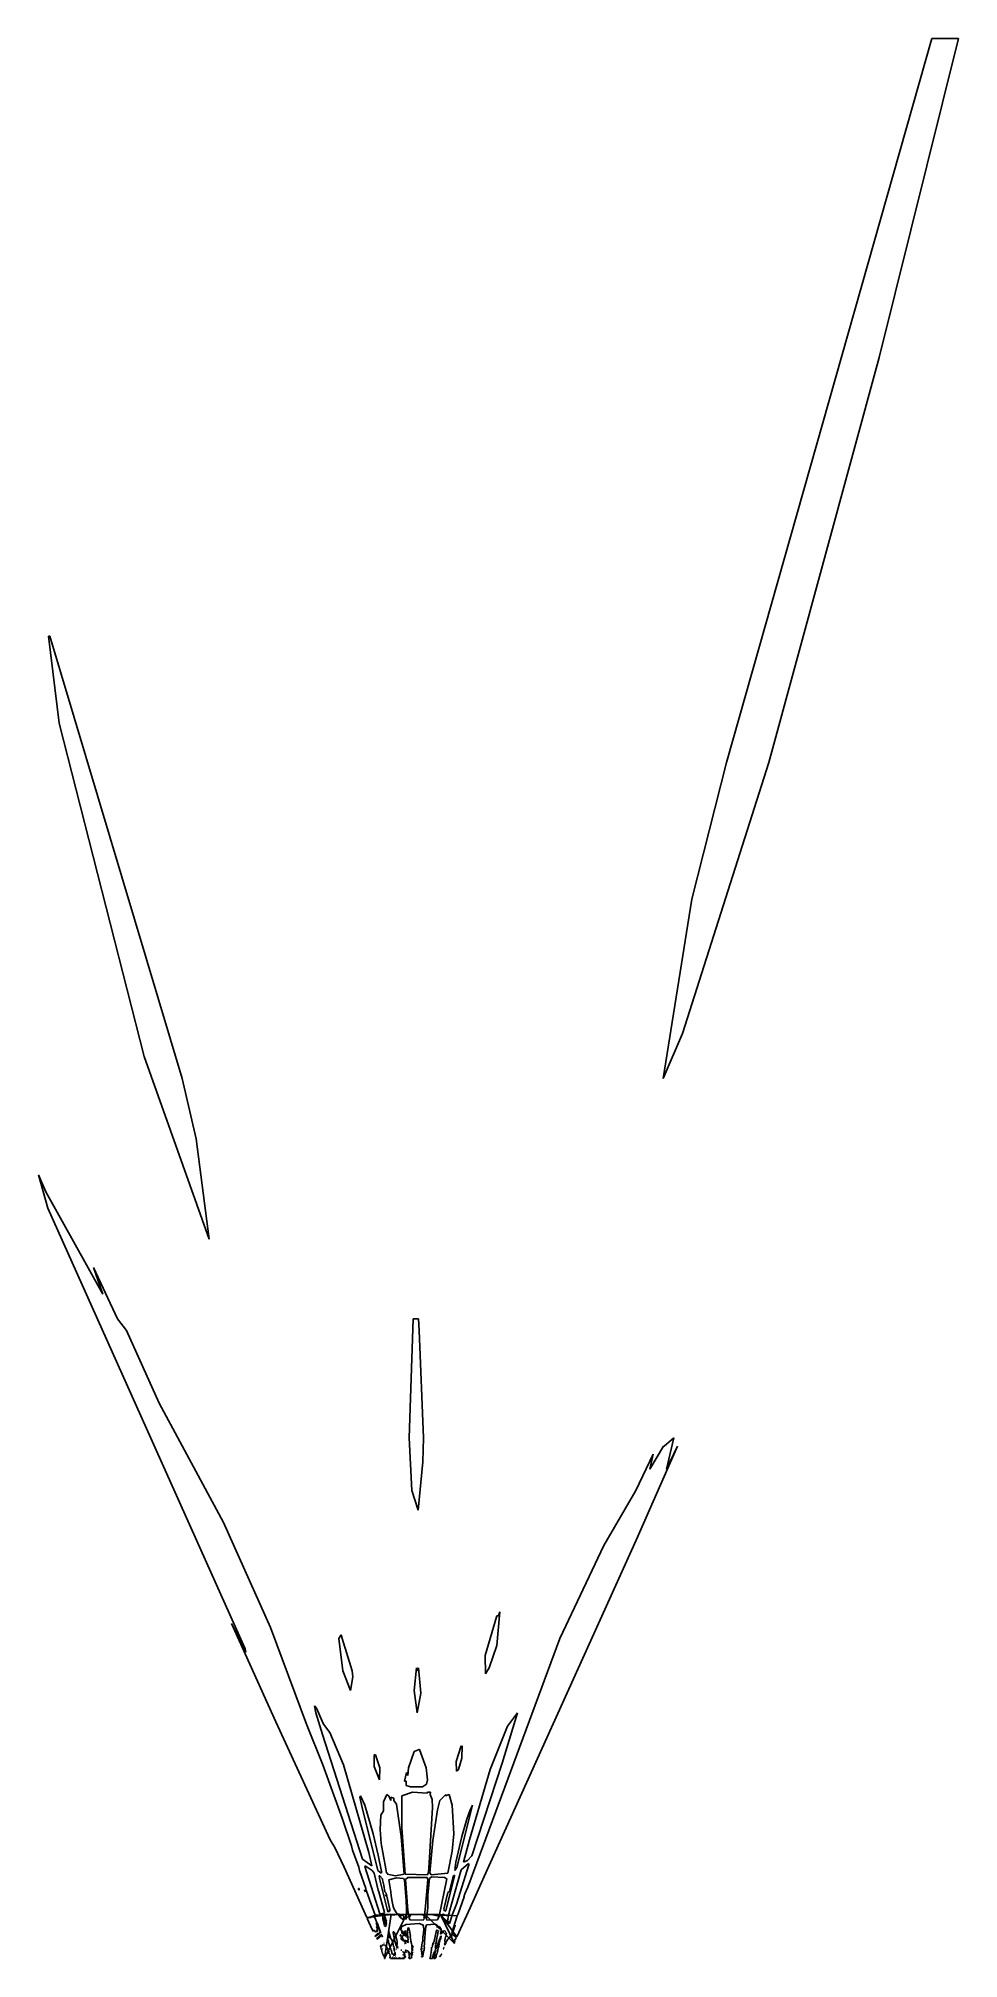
# Model space of a CAD drawing. Extents: x -57254 to 92099, y -1185 to 310651.
import ezdxf

# ---------------------------------------------------------------- set-up
doc = ezdxf.new("R2010")
doc.units = 0

msp = doc.modelspace()

# ---------------------------------------------------------------- linework, layer by layer
for p, q in [((87771.2519, 310650.6955), (54441.6094, 193039.2542)), ((79226.978, 258836.5759), (92098.9181, 310650.6955)), ((91789.7991, 310650.6955), (87771.2519, 310650.6955)), ((92098.9181, 310650.6955), (91789.7991, 310650.6955)), ((61311.0893, 193039.2542), (79226.978, 258836.5759)), ((-55611.2311, 213583.1533), (-53894.7368, 199457.4899)), ((-55395.2484, 213583.1533), (-55611.2311, 213583.1533)), ((-33941.1765, 141750), (-55395.2484, 213583.1533)), ((-53894.7368, 199457.4899), (-40093.3032, 145325.0564)), ((47297.3806, 149070.8783), (61311.0893, 193039.2542)), ((54441.6094, 193039.2542), (48794.4007, 170847.769)), ((48794.4007, 170847.769), (44147.0588, 141750)), ((44147.0588, 141750), (47297.3806, 149070.8783)), ((-40093.3032, 145325.0564), (-29557.047, 115660.1586)), ((-31650.3785, 131940.1239), (-33941.1765, 141750)), ((-29557.047, 115660.1586), (-31650.3785, 131940.1239)), ((-57254.1254, 126069.3069), (-55733.6715, 120660.1141)), ((-56025.8732, 123310.4787), (-57254.1254, 126069.3069)), ((-46822.4617, 106715.2581), (-56025.8732, 123310.4787)), ((-55733.6715, 120660.1141), (-23698.5743, 49130.3462)), ((-44438.3562, 102698.6301), (-48322.1634, 111024.6914)), ((-48322.1634, 111024.6914), (-46822.4617, 106715.2581)), ((-42982.7586, 100790.9483), (-44438.3562, 102698.6301)), ((-37678.7265, 89034.7323), (-42982.7586, 100790.9483)), ((3561.6438, 102698.6301), (2907.6013, 83359.5812)), ((4438.3562, 102698.6301), (3561.6438, 102698.6301)), ((4538.7931, 100790.9483), (4438.3562, 102698.6301)), ((5274.4652, 83359.5812), (4538.7931, 100790.9483)), ((-27218.3729, 69621.2534), (-37678.7265, 89034.7323)), ((2907.6013, 83359.5812), (3337.1997, 74830.9859)), ((5135.3712, 79506.5502), (5274.4652, 83359.5812)), ((39762.5845, 66786.6266), (46459.605, 82039.4973)), ((44215.4399, 82039.4973), (42000.8617, 78290.8229)), ((44305.2065, 82039.4973), (44215.4399, 82039.4973)), ((45875.2845, 83359.5812), (44305.2065, 82039.4973)), ((44672.1241, 78290.8229), (45875.2845, 83359.5812)), ((46459.605, 82039.4973), (44672.1241, 78290.8229)), ((4398.8831, 71627.842), (5135.3712, 79506.5502)), ((42512.6162, 80755.6441), (39708.3679, 74830.9859)), ((42000.8617, 78290.8229), (42512.6162, 80755.6441)), ((3337.1997, 74830.9859), (4398.8831, 71627.842)), ((39708.3679, 74830.9859), (34523.5797, 65885.2581)), ((-19561.9809, 52600.123), (-27218.3729, 69621.2534)), ((15090.9091, 12170.4545), (39762.5845, 66786.6266)), ((34523.5797, 65885.2581), (27385.1675, 50816.9856)), ((-23566.3206, 48588.2353), (-25937.8882, 53217.3913)), ((-25937.8882, 53217.3913), (-18742.1619, 37253.6266)), ((17172.8942, 54488.2837), (15260.3601, 48055.7302)), ((17153.259, 49682.3253), (17623.2811, 55142.6287)), ((17426.2191, 54488.2837), (17172.8942, 54488.2837)), ((17623.2811, 55142.6287), (17426.2191, 54488.2837)), ((-13746.806, 36902.439), (-19561.9809, 52600.123)), ((-8134.0175, 51400.2415), (-8500, 50816.9856)), ((-8500, 50816.9856), (-7822.6601, 45528.7356)), ((-7961.7225, 50816.9856), (-8134.0175, 51400.2415)), ((-6344.8276, 45528.7356), (-7961.7225, 50816.9856)), ((27385.1675, 50816.9856), (12430.5687, 10395.1435)), ((-23698.5743, 49130.3462), (-23566.3206, 48588.2353)), ((15260.3601, 48055.7302), (15289.0095, 45048.8467)), ((15923.82, 46016.8369), (17153.259, 49682.3253)), ((-7822.6601, 45528.7356), (-6591.5784, 42330.9222)), ((-6591.5784, 42330.9222), (-6226.0495, 44576.9645)), ((-6226.0495, 44576.9645), (-6344.8276, 45528.7356)), ((4110.4057, 46016.8369), (3741.6688, 42330.9222)), ((4383.1418, 45528.7356), (4110.4057, 46016.8369)), ((4441.623, 46016.8369), (4383.1418, 45528.7356)), ((4820.0923, 41903.1266), (4441.623, 46016.8369)), ((15289.0095, 45048.8467), (15923.82, 46016.8369)), ((3741.6688, 42330.9222), (4240.9639, 38710.8434)), ((4240.9639, 38710.8434), (4820.0923, 41903.1266)), ((-12144.8141, 39472.6027), (-12465.3685, 39862.2135)), ((-12465.3685, 39862.2135), (-12240.9639, 38710.8434)), ((-12240.9639, 38710.8434), (-11156.9507, 35219.7309)), ((-11974.7512, 39088.8565), (-12144.8141, 39472.6027)), ((-10959.3496, 36902.439), (-11974.7512, 39088.8565)), ((18003.2284, 30542.3729), (20530.1205, 38710.8434)), ((20481.9277, 38710.8434), (18898.524, 36556.2731)), ((20530.1205, 38710.8434), (20481.9277, 38710.8434)), ((-18742.1619, 37253.6266), (-9905.8723, 18121.5697)), ((-11079.2059, 30280.9304), (-13746.806, 36902.439)), ((-11156.9507, 35219.7309), (-4665.8196, 14969.5044)), ((-9953.4884, 35546.8503), (-10959.3496, 36902.439)), ((-7750.5514, 30280.9304), (-9953.4884, 35546.8503)), ((18898.524, 36556.2731), (16086.6142, 29515.748)), ((-2581.9621, 31900.2291), (-2748.594, 31900.2291)), ((-2748.594, 31900.2291), (-2735.7513, 30022.7182)), ((-2540.3041, 31900.2291), (-2581.9621, 31900.2291)), ((-1862.547, 29767.6768), (-2540.3041, 31900.2291)), ((3746.782, 32468.2422), (2811.6459, 29767.6768)), ((4552.2515, 32757.859), (3746.782, 32468.2422)), ((4594.7324, 32757.859), (4552.2515, 32757.859)), ((5703.3076, 29767.6768), (4594.7324, 32757.859)), ((11361.1709, 33348.687), (10538.0711, 30807.1066)), ((10929.1339, 29515.748), (11485.0915, 31346.6996)), ((11440.6671, 33051.3149), (11361.1709, 33348.687)), ((11533.362, 33348.687), (11440.6671, 33051.3149)), ((11485.0915, 31346.6996), (11533.362, 33348.687)), ((-7957.3859, 21627.7628), (-11079.2059, 30280.9304)), ((-3645.5026, 16055.5556), (-7750.5514, 30280.9304)), ((-2735.7513, 30022.7182), (-1890.1265, 27834.8122)), ((-1890.1265, 27834.8122), (-1862.547, 29767.6768)), ((2483.0805, 29021.0035), (2160.6607, 27605.8559)), ((2731.7448, 28538.0477), (2483.0805, 29021.0035)), ((2811.6459, 29767.6768), (2731.7448, 28538.0477)), ((5887.8611, 27834.8122), (5703.3076, 29767.6768)), ((10538.0711, 30807.1066), (10613.1872, 29266.8754)), ((10613.1872, 29266.8754), (10929.1339, 29515.748)), ((16086.6142, 29515.748), (12730.2716, 18121.5697)), ((13073.234, 15501.6202), (18003.2284, 30542.3729)), ((-4925.7365, 25252.6019), (-5087.7193, 25052.6316)), ((-5087.7193, 25052.6316), (-4697.1065, 23346.2117)), ((-4877.193, 25052.6316), (-4925.7365, 25252.6019)), ((-4247.4227, 23711.5092), (-4877.193, 25052.6316)), ((-717.9851, 25454.7712), (-1254.1209, 24274.0385)), ((-409.9488, 25252.6019), (-717.9851, 25454.7712)), ((-374.6693, 25252.6019), (-409.9488, 25252.6019)), ((-73.8823, 24465.5619), (-374.6693, 25252.6019)), ((-70.1754, 25052.6316), (-73.8823, 24465.5619)), ((440.4118, 24854.8246), (-70.1754, 25052.6316)), ((3461.9799, 25865.8537), (1742.1062, 25252.6019)), ((1742.1062, 25252.6019), (1757.2359, 20070.7683)), ((2160.6607, 27605.8559), (2460.961, 27605.8559)), ((2460.961, 27605.8559), (2413.5768, 26934.6984)), ((2413.5768, 26934.6984), (3119.5891, 26716.0675)), ((3119.5891, 26716.0675), (5063.8298, 26716.0675)), ((5854.8243, 25659.176), (3461.9799, 25865.8537)), ((5063.8298, 26716.0675), (5743.9703, 27155.8442)), ((5743.9703, 27155.8442), (5887.8611, 27834.8122)), ((5901.0043, 25865.8537), (5854.8243, 25659.176)), ((6403.1564, 25865.8537), (5901.0043, 25865.8537)), ((6341.2558, 25454.7712), (6403.1564, 25865.8537)), ((6672.6831, 24659.1461), (6341.2558, 25454.7712)), ((8859.8794, 25454.7712), (7901.2601, 24465.5619)), ((9427.4565, 25454.7712), (8833.3039, 25252.6019)), ((8833.3039, 25252.6019), (8859.8794, 25454.7712)), ((9915.1597, 23711.5092), (9427.4565, 25454.7712)), ((-4697.1065, 23346.2117), (-2170.9422, 13125.3103)), ((-2895.5399, 19065.1408), (-4247.4227, 23711.5092)), ((-1681.0846, 22125.2421), (-1794.9257, 19776.7602)), ((-1270.0922, 22812.253), (-1681.0846, 22125.2421)), ((-1254.1209, 24274.0385), (-1270.0922, 22812.253)), ((409.4597, 24465.5619), (440.4118, 24854.8246)), ((839.9592, 23897.0438), (409.4597, 24465.5619)), ((1597.3368, 18653.4954), (839.9592, 23897.0438)), ((6184.7071, 14357.994), (6709.4832, 23346.2117)), ((6709.4832, 23346.2117), (6672.6831, 24659.1461)), ((7542.4599, 22988.4125), (6746.3194, 17991.5062)), ((7901.2601, 24465.5619), (7542.4599, 22988.4125)), ((10161.9718, 19065.1408), (9915.1597, 23711.5092)), ((10647.3988, 13585.2601), (13145.9314, 23527.9085)), ((12806.489, 22988.4125), (12291.1392, 21465.1899)), ((13193.8482, 23711.5092), (12806.489, 22988.4125)), ((13145.9314, 23527.9085), (13193.8482, 23711.5092)), ((-6410.6579, 17112.0725), (-7957.3859, 21627.7628)), ((-2090.5778, 15610.6195), (-2895.5399, 19065.1408)), ((-1794.9257, 19776.7602), (-1648.3027, 17482.4708)), ((1757.2359, 20070.7683), (2294.1448, 12508.9903)), ((9894.9053, 16283.5423), (10161.9718, 19065.1408)), ((12291.1392, 21465.1899), (11497.4671, 18653.4954)), ((-9905.8723, 18121.5697), (-9128.1493, 16870.3527)), ((-9128.1493, 16870.3527), (-7652.3631, 13679.3183)), ((-6258.4706, 16398.9554), (-6410.6579, 17112.0725)), ((-5259.0354, 13679.3183), (-6258.4706, 16398.9554)), ((-3112.4102, 13869.5652), (-3645.5026, 16055.5556)), ((-1586.1988, 12946.0157), (-2090.5778, 15610.6195)), ((-1648.3027, 17482.4708), (-876.8826, 13399.235)), ((2086.6759, 12508.9903), (1597.3368, 18653.4954)), ((6746.3194, 17991.5062), (6260.282, 12769.3114)), ((9177.6178, 12681.9132), (9894.9053, 16283.5423)), ((11497.4671, 18653.4954), (10504.6729, 14457.9439)), ((12730.2716, 18121.5697), (11750.7788, 14457.9439)), ((-7652.3631, 13679.3183), (-3969.3611, 5469.0352)), ((-5150.0177, 13125.3103), (-5259.0354, 13679.3183)), ((-4119.925, 10183.0106), (-5150.0177, 13125.3103)), ((-4665.8196, 14969.5044), (-3112.4102, 13869.5652)), ((-4232.8584, 13869.5652), (-4298.9566, 13774.084)), ((-4298.9566, 13774.084), (-1828.6873, 6091.7385)), ((-4208.5008, 13869.5652), (-4232.8584, 13869.5652)), ((-3069.3935, 13125.3103), (-4208.5008, 13869.5652)), ((-2756.443, 12681.9132), (-3069.3935, 13125.3103)), ((-2125.3854, 9906.4748), (-2756.443, 12681.9132)), ((-2170.9422, 13125.3103), (-1595.5421, 12681.9132)), ((-1595.5421, 12681.9132), (-1519.1768, 12857.3433)), ((-1519.1768, 12857.3433), (-1586.1988, 12946.0157)), ((-876.8826, 13399.235), (-730.2808, 12769.3114)), ((-730.2808, 12769.3114), (-620.3854, 12681.9132)), ((-620.3854, 12681.9132), (-656.5237, 12508.9903)), ((-656.5237, 12508.9903), (692.8954, 12254.1909)), ((692.8954, 12254.1909), (2086.6759, 12508.9903)), ((2294.1448, 12508.9903), (5906.512, 12423.4524)), ((5906.512, 12423.4524), (6057.9981, 12857.3433)), ((6057.9981, 12857.3433), (6184.7071, 14357.994)), ((6260.282, 12769.3114), (6480.7626, 12423.4524)), ((6480.7626, 12423.4524), (9177.6178, 12681.9132)), ((11356.4309, 13215.9468), (9395.2535, 6278.1287)), ((10382.4663, 13585.2601), (10310.7379, 13491.9016)), ((10310.7379, 13491.9016), (10406.885, 13399.235)), ((10312.8029, 13125.3103), (10647.3988, 13585.2601)), ((10406.885, 13399.235), (10312.8029, 13125.3103)), ((10504.6729, 14457.9439), (10382.4663, 13585.2601)), ((10582.6974, 7647.4212), (12614.5539, 14062.7071)), ((12556.9432, 14258.8104), (11356.4309, 13215.9468)), ((11750.7788, 14457.9439), (12371.1548, 14762.4811)), ((12371.1548, 14762.4811), (13073.234, 15501.6202)), ((12647.4501, 14160.3843), (12556.9432, 14258.8104)), ((12614.5539, 14062.7071), (12647.4501, 14160.3843)), ((-5327.5036, 10183.0106), (-5202.5817, 10183.0106)), ((-5276.7459, 10113.2095), (-5327.5036, 10183.0106)), ((-5167.5231, 9906.4748), (-5276.7459, 10113.2095)), ((-5202.5817, 10183.0106), (-5167.5231, 9906.4748)), ((-4310.1351, 9974.9459), (-4179.4195, 9636.8987)), ((-4304.2138, 9906.4748), (-4310.1351, 9974.9459)), ((-4179.4195, 9636.8987), (-4304.2138, 9906.4748)), ((-4129.9131, 10043.856), (-4119.925, 10183.0106)), ((-3986.1111, 9770.8333), (-4129.9131, 10043.856)), ((-2603.8522, 5864.1708), (-3986.1111, 9770.8333)), ((-2007.7126, 9636.8987), (-2125.3854, 9906.4748)), ((-1105.0026, 6278.1287), (-2007.7126, 9636.8987)), ((-1884.3654, 12254.1909), (-1952.7882, 12254.1909)), ((-1952.7882, 12254.1909), (-1871.8064, 11841.3268)), ((-1861.5578, 12254.1909), (-1884.3654, 12254.1909)), ((-1871.8064, 11841.3268), (-526.2886, 6420.5318)), ((-1382.4679, 11760.469), (-1861.5578, 12254.1909)), ((-1411.9996, 11600.4214), (-1382.4679, 11760.469)), ((-1172.0453, 10758.068), (-1411.9996, 11600.4214)), ((-1053.7853, 9636.8987), (-1172.0453, 10758.068)), ((-785.3624, 9439.1274), (-1053.7853, 9636.8987)), ((-202.9368, 6811.6592), (-785.3624, 9439.1274)), ((851.4562, 11922.7482), (-369.5242, 11600.4214)), ((-369.5242, 11600.4214), (-38.9689, 9636.8987)), ((-38.9689, 9636.8987), (-14.1677, 8991.7355)), ((1960.5558, 11841.3268), (851.4562, 11922.7482)), ((1982.9673, 11841.3268), (1960.5558, 11841.3268)), ((2181.2133, 11600.4214), (1982.9673, 11841.3268)), ((2424.4495, 8267.6538), (2181.2133, 11600.4214)), ((2691.0404, 12004.7393), (2330.7367, 11680.1692)), ((2330.7367, 11680.1692), (2730.1035, 6613.9863)), ((5105.8452, 12004.7393), (2691.0404, 12004.7393)), ((5128.4135, 12004.7393), (5105.8452, 12004.7393)), ((5850.5981, 12004.7393), (5128.4135, 12004.7393)), ((5590.8885, 7325.2282), (5958.6023, 11680.1692)), ((5958.6023, 11680.1692), (5850.5981, 12004.7393)), ((6196.3245, 11841.3268), (5946.1821, 9181.1141)), ((6536.5191, 12087.3061), (6196.3245, 11841.3268)), ((8649.0634, 12004.7393), (6536.5191, 12087.3061)), ((7779.8135, 5686.3085), (9025.1256, 11760.469)), ((9199.7977, 9570.5615), (8567.0958, 6861.7528)), ((8671.6317, 12004.7393), (8649.0634, 12004.7393)), ((9025.1256, 11760.469), (8671.6317, 12004.7393)), ((8875.0867, 6565.2325), (10294.9025, 12254.1909)), ((9453.4314, 9770.8333), (9199.7977, 9570.5615)), ((10004.7228, 11922.7482), (9453.4314, 9770.8333)), ((10135.2492, 12254.1909), (10004.7228, 11922.7482)), ((10317.2351, 12338.5214), (10135.2492, 12254.1909)), ((10294.9025, 12254.1909), (10317.2351, 12338.5214)), ((12430.5687, 10395.1435), (11972.8245, 9309.3216)), ((12842.931, 7064.8957), (15090.9091, 12170.4545)), ((-1146.0598, 6184.4429), (-1105.0026, 6278.1287)), ((-993.5853, 9054.4755), (-929.7169, 9117.6005)), ((-855.4229, 9054.4755), (-993.5853, 9054.4755)), ((-944.8913, 9181.1141), (-855.4229, 9054.4755)), ((-929.7169, 9117.6005), (-944.8913, 9181.1141)), ((-526.2886, 6420.5318), (-296.8076, 6468.5073)), ((-267.8695, 6565.2325), (-337.5601, 6712.2868)), ((-337.5601, 6712.2868), (-250.5205, 6565.2325)), ((-296.8076, 6468.5073), (-267.8695, 6565.2325)), ((-250.5205, 6565.2325), (-279.2003, 6761.838)), ((-279.2003, 6761.838), (-215.8223, 6565.2325)), ((-215.8223, 6565.2325), (-202.9368, 6811.6592)), ((-14.1677, 8991.7355), (142.6287, 8094.5526)), ((142.6287, 8094.5526), (322.3364, 7272.5798)), ((322.3364, 7272.5798), (490.9187, 6861.7528)), ((490.9187, 6861.7528), (1049.7025, 5954.4883)), ((2483.5126, 6861.7528), (2424.4495, 8267.6538)), ((2434.979, 5299.1288), (2483.5126, 6861.7528)), ((2730.1035, 6613.9863), (2910.8348, 5426.2375)), ((5413.839, 5819.3613), (5590.8885, 7325.2282)), ((5930.8126, 7116.3851), (5730.6915, 5341.2859)), ((5946.1821, 9181.1141), (5930.8126, 7116.3851)), ((8594.879, 6761.838), (8529.9519, 6712.2868)), ((8529.9519, 6712.2868), (8706.2895, 6516.7402)), ((8567.0958, 6861.7528), (8594.879, 6761.838)), ((8706.2895, 6516.7402), (8875.0867, 6565.2325)), ((9395.2535, 6278.1287), (9500.2129, 6231.1622)), ((9981.9698, 6045.7494), (10582.6974, 7647.4212)), ((10666.2231, 2351.3406), (12842.931, 7064.8957)), ((11862.3118, 8867.3968), (10876.1615, 6091.7385)), ((11972.8245, 9309.3216), (11799.5515, 8805.7912)), ((11799.5515, 8805.7912), (11862.3118, 8867.3968)), ((0, 6000, 975.3277), (-3969.3611, 5469.0352)), ((-3969.3611, 5469.0352), (-3802.9749, 5426.2375)), ((-3969.3611, 5469.0352), (-3802.9749, 5426.2375)), ((-3744.4337, 5299.1288), (-3873.5076, 5299.1288)), ((-3873.5076, 5299.1288), (-3074.2799, 3530.571)), ((-3744.4337, 5299.1288), (-3873.5076, 5299.1288)), ((-3873.5076, 5299.1288), (-3074.2799, 3530.571)), ((-3802.9749, 5426.2375), (-3744.4337, 5299.1288)), ((-3802.9749, 5426.2375), (-3744.4337, 5299.1288)), ((-3237.9708, 5512.0497), (-3624.1567, 5426.2375)), ((-3624.1567, 5426.2375), (-3385.0176, 5512.0497)), ((-3237.9708, 5512.0497), (-3624.1567, 5426.2375)), ((-3624.1567, 5426.2375), (-3385.0176, 5512.0497)), ((-3387.3874, 5555.2826), (-3237.9708, 5512.0497)), ((-3385.0176, 5512.0497), (-3387.3874, 5555.2826)), ((-3387.3874, 5555.2826), (-3237.9708, 5512.0497)), ((-3385.0176, 5512.0497), (-3387.3874, 5555.2826)), ((-3258.3956, 5598.7355), (-2603.8522, 5864.1708)), ((-3258.3956, 5598.7355), (-2603.8522, 5864.1708)), ((-2634.3706, 5598.7355), (-3258.3956, 5598.7355)), ((-2634.3706, 5598.7355), (-3258.3956, 5598.7355)), ((-3074.2799, 3530.571), (-2863.8551, 3233.5126)), ((-3074.2799, 3530.571), (-2863.8551, 3233.5126)), ((-2863.8551, 3233.5126), (-2882.7359, 3397.0809)), ((-2882.7359, 3397.0809), (-2710.4512, 3364.0777)), ((-2863.8551, 3233.5126), (-2882.7359, 3397.0809)), ((-2882.7359, 3397.0809), (-2710.4512, 3364.0777)), ((-2715.8067, 5555.2826), (-2634.3706, 5598.7355)), ((-2715.8067, 5555.2826), (-2634.3706, 5598.7355)), ((-2617.1064, 5512.0497), (-2715.8067, 5555.2826)), ((-2617.1064, 5512.0497), (-2715.8067, 5555.2826)), ((-2710.4512, 3364.0777), (-2652.452, 3298.5075)), ((-2710.4512, 3364.0777), (-2652.452, 3298.5075)), ((-2652.452, 3298.5075), (-2665.2545, 3201.2286)), ((-2652.452, 3298.5075), (-2665.2545, 3201.2286)), ((-2665.2545, 3201.2286), (-2552.0643, 3169.0855)), ((-2665.2545, 3201.2286), (-2552.0643, 3169.0855)), ((-2649.2829, 5469.0352), (-2617.1064, 5512.0497)), ((-2649.2829, 5469.0352), (-2617.1064, 5512.0497)), ((-2268.7717, 4536.3881), (-2649.2829, 5469.0352)), ((-2268.7717, 4536.3881), (-2649.2829, 5469.0352)), ((-2603.8522, 5864.1708), (0, 6000, 566.8571)), ((-2552.0643, 3169.0855), (-2581.0935, 3265.9386)), ((-2581.0935, 3265.9386), (-2481.5466, 3137.0826)), ((-2552.0643, 3169.0855), (-2581.0935, 3265.9386)), ((-2581.0935, 3265.9386), (-2481.5466, 3137.0826)), ((-2481.5466, 3137.0826), (-2481.7436, 3233.5126)), ((-2481.7436, 3233.5126), (-2340.4646, 3201.2286)), ((-2481.5466, 3137.0826), (-2481.7436, 3233.5126)), ((-2481.7436, 3233.5126), (-2340.4646, 3201.2286)), ((-2340.4646, 3201.2286), (-2410.6225, 3364.0777)), ((-2410.6225, 3364.0777), (-2339.7299, 3298.5075)), ((-2340.4646, 3201.2286), (-2410.6225, 3364.0777)), ((-2410.6225, 3364.0777), (-2339.7299, 3298.5075)), ((-2407.3931, 4536.3881), (-2376.4088, 4574.8031)), ((-2407.3931, 4536.3881), (-2376.4088, 4574.8031)), ((-2228.4256, 4125.6191), (-2407.3931, 4536.3881)), ((-2228.4256, 4125.6191), (-2407.3931, 4536.3881)), ((-2376.4088, 4574.8031), (-2212.304, 4198.7334)), ((-2376.4088, 4574.8031), (-2212.304, 4198.7334)), ((-2363.908, 4053.182), (-2228.4256, 4125.6191)), ((-2363.908, 4053.182), (-2228.4256, 4125.6191)), ((-2235.4651, 3632.2674), (-2363.908, 4053.182)), ((-2235.4651, 3632.2674), (-2363.908, 4053.182)), ((-2339.7299, 3298.5075), (-2312.222, 3201.2286)), ((-2339.7299, 3298.5075), (-2312.222, 3201.2286)), ((-2312.222, 3201.2286), (-2242.0741, 3169.0855)), ((-2312.222, 3201.2286), (-2242.0741, 3169.0855)), ((-2242.0741, 3169.0855), (-2297.086, 3298.5075)), ((-2297.086, 3298.5075), (-2197.5835, 3298.5075)), ((-2242.0741, 3169.0855), (-2297.086, 3298.5075)), ((-2297.086, 3298.5075), (-2197.5835, 3298.5075)), ((-2197.5835, 3298.5075), (-2293.6047, 3632.2674)), ((-2293.6047, 3632.2674), (-2236.9162, 3530.571)), ((-2197.5835, 3298.5075), (-2293.6047, 3632.2674)), ((-2293.6047, 3632.2674), (-2236.9162, 3530.571)), ((-2177.0129, 4498.1561), (-2268.7717, 4536.3881)), ((-2177.0129, 4498.1561), (-2268.7717, 4536.3881)), ((-2261.1012, 3910.302), (-2190.6848, 3700.8322)), ((-2246.7695, 3874.9908), (-2261.1012, 3910.302)), ((-2261.1012, 3910.302), (-2190.6848, 3700.8322)), ((-2246.7695, 3874.9908), (-2261.1012, 3910.302)), ((-2190.6848, 3700.8322), (-2246.7695, 3874.9908)), ((-2190.6848, 3700.8322), (-2246.7695, 3874.9908)), ((-2236.9162, 3530.571), (-2235.4651, 3632.2674)), ((-2236.9162, 3530.571), (-2235.4651, 3632.2674)), ((-2212.304, 4198.7334), (-2152.689, 4162.091)), ((-2212.304, 4198.7334), (-2152.689, 4162.091)), ((-2093.3513, 4125.6191), (-2177.0129, 4498.1561)), ((-2093.3513, 4125.6191), (-2177.0129, 4498.1561)), ((-2172.9307, 3874.9908), (-2131.5578, 3735.3479)), ((-2144.099, 3839.8409), (-2172.9307, 3874.9908)), ((-2172.9307, 3874.9908), (-2131.5578, 3735.3479)), ((-2144.099, 3839.8409), (-2172.9307, 3874.9908)), ((-2152.689, 4162.091), (-1688.4562, 2979.1377)), ((-2152.689, 4162.091), (-1688.4562, 2979.1377)), ((-2131.5578, 3735.3479), (-2144.099, 3839.8409)), ((-2131.5578, 3735.3479), (-2144.099, 3839.8409)), ((-1688.4562, 2979.1377), (-2093.3513, 4125.6191)), ((-1688.4562, 2979.1377), (-2093.3513, 4125.6191)), ((-1828.6873, 6091.7385), (-1146.0598, 6184.4429)), ((-1417.1543, 5909.2125), (-1500.7524, 5909.2125)), ((-1500.7524, 5909.2125), (-1419.8282, 5864.1708)), ((-1417.1543, 5909.2125), (-1500.7524, 5909.2125)), ((-1500.7524, 5909.2125), (-1419.8282, 5864.1708)), ((-1419.8282, 5864.1708), (-1417.1543, 5909.2125)), ((-1419.8282, 5864.1708), (-1417.1543, 5909.2125)), ((-1300.117, 5909.2125), (-1383.7151, 5909.2125)), ((-1383.7151, 5909.2125), (-1284.8205, 5642.4103)), ((-1300.117, 5909.2125), (-1383.7151, 5909.2125)), ((-1383.7151, 5909.2125), (-1284.8205, 5642.4103)), ((-1284.8205, 5642.4103), (-1375.3629, 5774.7822)), ((-1375.3629, 5774.7822), (-1343.2043, 5257.1819)), ((-1284.8205, 5642.4103), (-1375.3629, 5774.7822)), ((-1375.3629, 5774.7822), (-1343.2043, 5257.1819)), ((-1257.3932, 6045.7494), (-1358.4969, 6045.7494)), ((-1358.4969, 6045.7494), (-1260.5042, 6000)), ((-1343.2043, 5257.1819), (-1063.0998, 4235.5475)), ((-1343.2043, 5257.1819), (-1063.0998, 4235.5475)), ((-1193.2773, 6000), (-1313.8882, 5954.4883)), ((-1193.2773, 6000), (-1313.8882, 5954.4883)), ((-1313.8882, 5954.4883), (-1239.521, 5819.3613)), ((-1313.8882, 5954.4883), (-1239.521, 5819.3613)), ((-1286.4171, 5864.1708), (-1300.117, 5909.2125)), ((-1286.4171, 5864.1708), (-1300.117, 5909.2125)), ((-1093.3223, 5774.7822), (-1286.4171, 5864.1708)), ((-1093.3223, 5774.7822), (-1286.4171, 5864.1708)), ((-1260.5042, 6000), (-1257.3932, 6045.7494)), ((486.1878, 6000, 8.3361), (-1260.5042, 6000)), ((-1260.5042, 6000), (552.4862, 6000, 8.3361)), ((-1239.521, 5819.3613), (-1179.7838, 5954.4883)), ((-1239.521, 5819.3613), (-1179.7838, 5954.4883)), ((-1179.7838, 5954.4883), (-1193.2773, 6000)), ((-1179.7838, 5954.4883), (-1193.2773, 6000)), ((-734.62, 4198.7334), (-1126.9451, 5555.2826)), ((-1126.9451, 5555.2826), (-1033.8819, 5299.1288)), ((-734.62, 4198.7334), (-1126.9451, 5555.2826)), ((-1126.9451, 5555.2826), (-1033.8819, 5299.1288)), ((-1063.0998, 4235.5475), (-1114.7048, 4162.091)), ((-1063.0998, 4235.5475), (-1114.7048, 4162.091)), ((-1114.7048, 4162.091), (-1001.123, 4089.3165)), ((-1114.7048, 4162.091), (-1001.123, 4089.3165)), ((-852.27, 5173.913), (-1093.3223, 5774.7822)), ((-852.27, 5173.913), (-1093.3223, 5774.7822)), ((-1075.0855, -1185.4587), (2487.0833, 6000, 3172.4444)), ((-1075.0855, -1185.4587), (0, 6000, 3200)), ((-1033.8819, 5299.1288), (-852.27, 5173.913)), ((-1033.8819, 5299.1288), (-852.27, 5173.913)), ((-1007.8247, 4017.2144), (-734.62, 4198.7334)), ((-1007.8247, 4017.2144), (-734.62, 4198.7334)), ((-1001.123, 4089.3165), (-1007.8247, 4017.2144)), ((-1001.123, 4089.3165), (-1007.8247, 4017.2144)), ((-867.9933, 5009.8311), (-732.6368, 4498.1561)), ((-856.0582, 4969.3135), (-867.9933, 5009.8311)), ((-867.9933, 5009.8311), (-732.6368, 4498.1561)), ((-856.0582, 4969.3135), (-867.9933, 5009.8311)), ((-732.6368, 4498.1561), (-856.0582, 4969.3135)), ((-732.6368, 4498.1561), (-856.0582, 4969.3135)), ((-796.8442, 4928.9941), (-848.1958, 5050.5484)), ((-848.1958, 5050.5484), (-804.8991, 4848.944)), ((-796.8442, 4928.9941), (-848.1958, 5050.5484)), ((-848.1958, 5050.5484), (-804.8991, 4848.944)), ((-824.2812, 5132.5879), (-781.0651, 4928.9941)), ((-812.3655, 5091.4668), (-824.2812, 5132.5879)), ((-824.2812, 5132.5879), (-781.0651, 4928.9941)), ((-812.3655, 5091.4668), (-824.2812, 5132.5879)), ((-781.0651, 4928.9941), (-812.3655, 5091.4668)), ((-781.0651, 4928.9941), (-812.3655, 5091.4668)), ((-804.8991, 4848.944), (-785.1409, 4888.8714)), ((-804.8991, 4848.944), (-785.1409, 4888.8714)), ((-785.1409, 4888.8714), (-796.8442, 4928.9941)), ((-785.1409, 4888.8714), (-796.8442, 4928.9941)), ((-416.269, 3331.2202), (-459.0071, 3331.2202)), ((-459.0071, 3331.2202), (-343.6293, 2855.2124)), ((-416.269, 3331.2202), (-459.0071, 3331.2202)), ((-459.0071, 3331.2202), (-343.6293, 2855.2124)), ((-406.5387, 3298.5075), (-416.269, 3331.2202)), ((-406.5387, 3298.5075), (-416.269, 3331.2202)), ((-33.3073, 2043.7158), (-406.5387, 3298.5075)), ((-33.3073, 2043.7158), (-406.5387, 3298.5075)), ((-67.2269, 6000), (-128.4017, 6045.7494)), ((-128.4017, 6045.7494), (-102.3931, 5864.1708)), ((1292.8177, 6000, 8.3361), (-102.3931, 5864.1708)), ((-102.3931, 5864.1708), (-48.1128, 5774.7822)), ((-102.3931, 5864.1708), (-48.1128, 5774.7822)), ((-56.6591, 5954.4883), (-67.2269, 6000)), ((-67.2269, 6000), (1292.8177, 6000, 8.3361)), ((-56.6591, 5954.4883), (-67.2269, 6000)), ((-48.1128, 5774.7822), (-56.6591, 5954.4883)), ((-48.1128, 5774.7822), (-56.6591, 5954.4883)), ((0, 6000, 3200), (0, 6000, 3200)), ((0, 6000, 3200), (0, 6000, 3200)), ((0, 6000, 3200), (0, 6000, 3200)), ((0, 6000, 3200), (0, 6000, 3200)), ((0, 6000, 3200), (0, 6000, 3200)), ((0, 6000, 3200), (0, 6000, 3200)), ((0, 6000, 3200), (0, 6000, 3200)), ((0, 6000, 3200), (0, 6000, 3200)), ((0, 6000, 3200), (0, 6000, 3200)), ((0, 6000, 3200), (8000, 6000, 3200)), ((0, 6000, 3200), (0, 6000, 3200)), ((0, 6000, 2792.605), (0, 6000, 2775.9328)), ((0, 6000, 2775.9328), (0, 6000, 2275.7647)), ((0, 6000, 2275.7647), (0, 6000, 2267.4286)), ((0, 6000, 2267.4286), (0, 6000, 2334.1176)), ((0, 6000, 2334.1176), (0, 6000, 2050.6891)), ((0, 6000, 2050.6891), (0, 6000, 1308.7731)), ((0, 6000, 1308.7731), (0, 6000, 1225.4118)), ((0, 6000, 1225.4118), (0, 6000, 975.3277)), ((0, 6000, 566.8571), (0, 6000, 600.2017)), ((0, 6000, 600.2017), (0, 6000, 616.8739)), ((0, 6000, 616.8739), (0, 6000, 925.3109)), ((0, 6000, 925.3109), (0, 6000, 975.3277)), ((0, 6000, 975.3277), (0, 6000, 1192.0672)), ((0, 6000, 1192.0672), (0, 6000, 1242.084)), ((0, 6000, 1242.084), (0, 6000, 1508.8403)), ((0, 6000, 1508.8403), (0, 6000, 1858.958)), ((0, 6000, 1858.958), (0, 6000, 2042.3529)), ((0, 6000, 2042.3529), (0, 6000, 2325.7815)), ((0, 6000, 2325.7815), (0, 6000, 2509.1765)), ((0, 6000, 2509.1765), (0, 6000, 2642.5546)), ((0, 6000, 2642.5546), (0, 6000, 2700.9076)), ((0, 6000, 2700.9076), (0, 6000, 2709.2437)), ((0, 6000, 2709.2437), (0, 6000, 2742.5882)), ((0, 6000, 2742.5882), (0, 6000, 2725.916)), ((0, 6000, 2725.916), (0, 6000, 2784.2689)), ((0, 6000, 2784.2689), (0, 6000, 2792.605)), ((0, 6000, 616.8739), (0, 6000, 616.8739)), ((0, 6000, 616.8739), (0, 6000, 583.5294)), ((0, 6000, 583.5294), (0, 6000, 608.5378)), ((0, 6000, 608.5378), (0, 6000, 616.8739)), ((0, 6000, 591.8655), (0, 6000, 550.1849)), ((0, 6000, 550.1849), (0, 6000, 583.5294)), ((0, 6000, 583.5294), (0, 6000, 591.8655)), ((220.9945, 6000, 983.6639), (187.8453, 6000, 16.6723)), ((187.8453, 6000, 16.6723), (651.9337, 6000, 33.3445)), ((265.1934, 6000, 992), (220.9945, 6000, 983.6639)), ((265.1934, 6000, 2000.6723), (232.0442, 6000, 1083.6975)), ((232.0442, 6000, 1083.6975), (773.4807, 6000, 992)), ((276.2431, 6000, 2084.0336), (265.1934, 6000, 2000.6723)), ((276.2431, 6000, 992), (265.1934, 6000, 992)), ((309.3923, 6000, 2109.042), (276.2431, 6000, 2084.0336)), ((696.1326, 6000, 925.3109), (276.2431, 6000, 992)), ((353.5912, 6000, 2100.7059), (309.3923, 6000, 2109.042)), ((330.4042, 3137.0826), (314.3255, 2979.1377)), ((330.4042, 3137.0826), (314.3255, 2979.1377)), ((406.9325, 3169.0855), (330.4042, 3137.0826)), ((406.9325, 3169.0855), (330.4042, 3137.0826)), ((364.6409, 6000, 2092.3697), (353.5912, 6000, 2100.7059)), ((441.989, 6000, 2042.3529), (364.6409, 6000, 2092.3697)), ((428.8225, 3137.0826), (406.9325, 3169.0855)), ((428.8225, 3137.0826), (406.9325, 3169.0855)), ((606.3978, 2979.1377), (428.8225, 3137.0826)), ((606.3978, 2979.1377), (428.8225, 3137.0826)), ((585.6354, 6000, 2009.0084), (441.989, 6000, 2042.3529)), ((552.4862, 6000, 8.3361), (486.1878, 6000, 8.3361)), ((762.4309, 6000, 1858.958), (585.6354, 6000, 2009.0084)), ((651.9337, 6000, 33.3445), (696.1326, 6000, 50.0168)), ((696.1326, 6000, 50.0168), (729.2818, 6000, 550.1849)), ((784.5304, 6000, 883.6303), (696.1326, 6000, 925.3109)), ((729.2818, 6000, 550.1849), (707.1823, 6000, 583.5294)), ((707.1823, 6000, 583.5294), (784.5304, 6000, 883.6303)), ((839.779, 6000, 2934.3193), (762.4309, 6000, 2842.6218)), ((762.4309, 6000, 2842.6218), (961.326, 6000, 2759.2605)), ((806.6298, 6000, 1167.0588), (762.4309, 6000, 1858.958)), ((773.4807, 6000, 992), (806.6298, 6000, 1167.0588)), ((950.2762, 6000, 2950.9916), (839.779, 6000, 2934.3193)), ((961.326, 6000, 2950.9916), (950.2762, 6000, 2950.9916)), ((961.326, 6000, 2759.2605), (1138.1215, 6000, 2809.2773)), ((1149.1713, 6000, 2834.2857), (961.326, 6000, 2950.9916)), ((1801.105, 6000, 150.0504), (1049.7025, 5954.4883)), ((1049.7025, 5954.4883), (1183.8069, 5954.4883)), ((1049.7025, 5954.4883), (1183.8069, 5954.4883)), ((1104.9724, 6000, 800.2689), (1093.9227, 6000, 75.0252)), ((1093.9227, 6000, 75.0252), (1248.6188, 6000, 83.3613)), ((1116.0221, 6000, 841.9496), (1104.9724, 6000, 800.2689)), ((1127.0718, 6000, 1592.2017), (1116.0221, 6000, 925.3109)), ((1116.0221, 6000, 925.3109), (1337.0166, 6000, 883.6303)), ((1149.1713, 6000, 841.9496), (1116.0221, 6000, 841.9496)), ((1138.1215, 6000, 1667.2269), (1127.0718, 6000, 1592.2017)), ((1138.1215, 6000, 2809.2773), (1149.1713, 6000, 2834.2857)), ((1204.4199, 6000, 1675.563), (1138.1215, 6000, 1667.2269)), ((1160.221, 6000, 841.9496), (1149.1713, 6000, 841.9496)), ((1337.0166, 6000, 791.9328), (1160.221, 6000, 841.9496)), ((1183.8069, 5954.4883), (1236.472, 5730.4319)), ((1183.8069, 5954.4883), (1236.472, 5730.4319)), ((1303.8674, 6000, 1608.8739), (1204.4199, 6000, 1667.2269)), ((1204.4199, 6000, 1667.2269), (1204.4199, 6000, 1675.563)), ((1281.768, 6000, 475.1597), (1204.4199, 6000, 475.1597)), ((1204.4199, 6000, 475.1597), (1248.6188, 6000, 483.4958)), ((1236.472, 5730.4319), (1221.987, 6137.969)), ((1221.987, 6137.969), (1335.7604, 5730.4319)), ((1236.472, 5730.4319), (2187.8453, 6000, 25.0084)), ((1248.6188, 6000, 83.3613), (1281.768, 6000, 100.0336)), ((1370.1657, 6000, 525.1765), (1248.6188, 6000, 550.1849)), ((1248.6188, 6000, 550.1849), (1325.9669, 6000, 683.563)), ((1248.6188, 6000, 491.8319), (1281.768, 6000, 475.1597)), ((1248.6188, 6000, 483.4958), (1248.6188, 6000, 491.8319)), ((1281.768, 6000, 100.0336), (1259.6685, 6000, 125.042)), ((1259.6685, 6000, 125.042), (1292.8177, 6000, 100.0336)), ((1292.8177, 6000, 100.0336), (1303.8674, 6000, 133.3782)), ((1403.3149, 6000, 1367.1261), (1303.8674, 6000, 1608.8739)), ((1303.8674, 6000, 133.3782), (1314.9171, 6000, 100.0336)), ((1325.9669, 6000, 683.563), (1303.8674, 6000, 775.2605)), ((1303.8674, 6000, 775.2605), (1337.0166, 6000, 791.9328)), ((1314.9171, 6000, 100.0336), (1359.116, 6000, 141.7143)), ((1335.7604, 5730.4319), (1316.4307, 5642.4103)), ((1335.7604, 5730.4319), (1316.4307, 5642.4103)), ((1316.4307, 5642.4103), (1588.0052, 5469.0352)), ((1316.4307, 5642.4103), (1588.0052, 5469.0352)), ((2187.8453, 6000, 25.0084), (1335.7604, 5730.4319)), ((1337.0166, 6000, 883.6303), (1392.2652, 6000, 900.3025)), ((1359.116, 6000, 141.7143), (1370.1657, 6000, 525.1765)), ((1392.2652, 6000, 900.3025), (1370.1657, 6000, 908.6387)), ((1370.1657, 6000, 908.6387), (1414.3646, 6000, 1133.7143)), ((1414.3646, 6000, 1133.7143), (1403.3149, 6000, 1367.1261)), ((1610.8966, 3666.4724), (1538.0581, 3666.4724)), ((1538.0581, 3666.4724), (1726.4704, 3201.2286)), ((1610.8966, 3666.4724), (1538.0581, 3666.4724)), ((1538.0581, 3666.4724), (1726.4704, 3201.2286)), ((1588.0052, 5469.0352), (1638.4958, 5341.2859)), ((1588.0052, 5469.0352), (1638.4958, 5341.2859)), ((1626.2889, 3945.7755), (1610.8966, 3666.4724)), ((1626.2889, 3945.7755), (1610.8966, 3666.4724)), ((1690.6077, 6000, 2300.7731), (1613.2597, 6000, 2217.4118)), ((1613.2597, 6000, 2217.4118), (1734.8066, 6000, 2159.0588)), ((1799.2565, 3981.4126), (1626.2889, 3945.7755)), ((1799.2565, 3981.4126), (1626.2889, 3945.7755)), ((1638.4958, 5341.2859), (1838.0123, 5299.1288)), ((1638.4958, 5341.2859), (1838.0123, 5299.1288)), ((1779.0055, 6000, 2309.1092), (1690.6077, 6000, 2300.7731)), ((1725.6574, 3298.5075), (1858.3666, 3364.0777)), ((1725.6574, 3298.5075), (1858.3666, 3364.0777)), ((1726.4704, 3201.2286), (1725.6574, 3298.5075)), ((1726.4704, 3201.2286), (1725.6574, 3298.5075)), ((2417.0472, 4347.032), (1729.3098, 4053.182)), ((2417.0472, 4347.032), (1729.3098, 4053.182)), ((1729.3098, 4053.182), (1799.2565, 3981.4126)), ((1729.3098, 4053.182), (1799.2565, 3981.4126)), ((1734.8066, 6000, 2159.0588), (1900.5525, 6000, 2200.7395)), ((1745.8564, 6000, 466.8235), (1734.8066, 6000, 341.7815)), ((1734.8066, 6000, 341.7815), (1745.8564, 6000, 216.7395)), ((1756.9061, 6000, 1267.0924), (1745.8564, 6000, 950.3193)), ((1745.8564, 6000, 950.3193), (1756.9061, 6000, 891.9664)), ((1801.105, 6000, 550.1849), (1745.8564, 6000, 466.8235)), ((1745.8564, 6000, 216.7395), (1801.105, 6000, 150.0504)), ((1867.4033, 6000, 1408.8067), (1756.9061, 6000, 1267.0924)), ((1756.9061, 6000, 891.9664), (1801.105, 6000, 883.6303)), ((1801.105, 6000, 883.6303), (1767.9558, 6000, 866.958)), ((1767.9558, 6000, 866.958), (2397.7901, 6000, 841.9496)), ((1858.3666, 3364.0777), (1768.8343, 3201.2286)), ((1858.3666, 3364.0777), (1768.8343, 3201.2286)), ((1768.8343, 3201.2286), (1867.5645, 3105.2189)), ((1768.8343, 3201.2286), (1867.5645, 3105.2189)), ((1790.0552, 6000, 2300.7731), (1779.0055, 6000, 2309.1092)), ((1911.6022, 6000, 2217.4118), (1790.0552, 6000, 2300.7731)), ((1823.2044, 6000, 775.2605), (1801.105, 6000, 550.1849)), ((2453.0387, 6000, 808.605), (1823.2044, 6000, 775.2605)), ((1838.0123, 5299.1288), (1907.3482, 5132.5879)), ((1838.0123, 5299.1288), (1907.3482, 5132.5879)), ((2055.2486, 6000, 1533.8487), (1867.4033, 6000, 1408.8067)), ((1867.5645, 3105.2189), (1952.4112, 3201.2286)), ((1867.5645, 3105.2189), (1952.4112, 3201.2286)), ((1900.5525, 6000, 2200.7395), (1911.6022, 6000, 2217.4118)), ((1907.3482, 5132.5879), (1939.9694, 5257.1819)), ((1907.3482, 5132.5879), (1939.9694, 5257.1819)), ((1939.9694, 5257.1819), (1998.2384, 5173.913)), ((1939.9694, 5257.1819), (1998.2384, 5173.913)), ((1952.4112, 3201.2286), (2014.3409, 2855.2124)), ((1952.4112, 3201.2286), (2014.3409, 2855.2124)), ((1998.2384, 5173.913), (2049.2563, 5426.2375)), ((1998.2384, 5173.913), (2049.2563, 5426.2375)), ((2049.2563, 5426.2375), (2009.1248, 5774.7822)), ((2009.1248, 5774.7822), (2039.3759, 5512.0497)), ((2049.2563, 5426.2375), (2009.1248, 5774.7822)), ((2009.1248, 5774.7822), (2039.3759, 5512.0497)), ((2039.3759, 5512.0497), (2128.4285, 5299.1288)), ((2039.3759, 5512.0497), (2128.4285, 5299.1288)), ((2232.0442, 6000, 1567.1933), (2055.2486, 6000, 1533.8487)), ((2128.4285, 5299.1288), (2167.6666, 5383.6549)), ((2128.4285, 5299.1288), (2167.6666, 5383.6549)), ((2209.9448, 6000, 1908.9748), (2132.5967, 6000, 1850.6218)), ((2132.5967, 6000, 1850.6218), (2276.2431, 6000, 1775.5966)), ((2167.6666, 5383.6549), (2250.1204, 5215.4439)), ((2167.6666, 5383.6549), (2250.1204, 5215.4439)), ((2254.1436, 6000, 1908.9748), (2209.9448, 6000, 1908.9748)), ((2309.3923, 6000, 1633.8824), (2232.0442, 6000, 1567.1933)), ((2242.5308, 3137.0826), (2300.9709, 3364.0777)), ((2242.5308, 3137.0826), (2300.9709, 3364.0777)), ((2301.7458, 2643.3666), (2242.5308, 3137.0826)), ((2301.7458, 2643.3666), (2242.5308, 3137.0826)), ((2250.1204, 5215.4439), (2305.9051, 5299.1288)), ((2250.1204, 5215.4439), (2305.9051, 5299.1288)), ((2265.1934, 6000, 1908.9748), (2254.1436, 6000, 1908.9748)), ((2364.6409, 6000, 1842.2857), (2265.1934, 6000, 1908.9748)), ((2320.442, 6000, 3200), (2276.2431, 6000, 3200)), ((2276.2431, 6000, 3200), (2331.4917, 6000, 3200)), ((2276.2431, 6000, 1775.5966), (2364.6409, 6000, 1842.2857)), ((2300.9709, 3364.0777), (2309.8198, 3041.9053)), ((2300.9709, 3364.0777), (2309.8198, 3041.9053)), ((2305.9051, 5299.1288), (2334.5344, 5173.913)), ((2305.9051, 5299.1288), (2334.5344, 5173.913)), ((2530.3867, 6000, 1683.8992), (2309.3923, 6000, 1633.8824)), ((2331.4917, 6000, 3200), (2320.442, 6000, 3200)), ((2331.4917, 6000, 3200), (2331.4917, 6000, 3200)), ((2334.5344, 5173.913), (2434.979, 5299.1288)), ((2334.5344, 5173.913), (2434.979, 5299.1288)), ((2486.1878, 6000, 3200), (2342.5414, 6000, 3200)), ((2342.5414, 6000, 3200), (2397.7901, 6000, 3200)), ((2397.7901, 6000, 3200), (2364.6409, 6000, 3200)), ((2364.6409, 6000, 3200), (2408.8398, 6000, 3200)), ((2408.8398, 6000, 3200), (2386.7403, 6000, 3200)), ((2386.7403, 6000, 3200), (2430.9392, 6000, 3200)), ((2397.7901, 6000, 841.9496), (3082.8729, 6000, 866.958)), ((4554.4859, 4536.3881), (2417.0472, 4347.032)), ((4554.4859, 4536.3881), (2417.0472, 4347.032)), ((2430.9392, 6000, 3200), (2419.8895, 6000, 3200)), ((2419.8895, 6000, 3200), (2508.2873, 6000, 3200)), ((2426.2174, 6000, 2345.7778), (2419.9845, 6000, 2180.4444)), ((2419.9845, 6000, 2180.4444), (2519.113, 6000, 2263.1111)), ((2488.2104, 6000, 2621.3333), (2426.2174, 6000, 2345.7778)), ((2434.979, 5299.1288), (3049.7238, 6000, 150.0504)), ((2508.2873, 6000, 3200), (2441.989, 6000, 3200)), ((2441.989, 6000, 3200), (2486.1878, 6000, 3200)), ((2486.1878, 6000, 3200), (2453.0387, 6000, 3200)), ((2453.0387, 6000, 3200), (2475.1381, 6000, 3200)), ((2994.4751, 6000, 800.2689), (2453.0387, 6000, 808.605)), ((2464.0884, 6000, 3200), (2464.0884, 6000, 3200)), ((2464.0884, 6000, 3200), (2475.1381, 6000, 3200)), ((2475.1381, 6000, 3200), (2464.0884, 6000, 3200)), ((2475.1381, 6000, 3200), (2574.5856, 6000, 3200)), ((2574.5856, 6000, 3200), (2486.1878, 6000, 3200)), ((2487.0833, 6000, 3172.4444), (2500, 6000, 3200)), ((2568.0371, 6000, 2869.3333), (2488.2104, 6000, 2621.3333)), ((2585.6354, 6000, 3200), (2497.2376, 6000, 3200)), ((2497.2376, 6000, 3200), (2585.6354, 6000, 3200)), ((2500, 6000, 3200), (2705.0781, 6000, 3200)), ((2519.113, 6000, 2263.1111), (2638.9648, 6000, 2538.6667)), ((2618.7845, 6000, 1675.563), (2530.3867, 6000, 1683.8992)), ((2705.0781, 6000, 3200), (2568.0371, 6000, 2869.3333)), ((2618.7845, 6000, 3200), (2574.5856, 6000, 3200)), ((2574.5856, 6000, 3200), (2574.5856, 6000, 3200)), ((2574.5856, 6000, 3200), (2640.884, 6000, 3200)), ((2585.6354, 6000, 3200), (2585.6354, 6000, 3200)), ((2651.9337, 6000, 3200), (2618.7845, 6000, 3200)), ((2629.8343, 6000, 1675.563), (2618.7845, 6000, 1675.563)), ((2622.1441, 3137.0826), (2732.3538, 3496.9749)), ((2622.1441, 3137.0826), (2732.3538, 3496.9749)), ((2681.257, 3105.2189), (2622.1441, 3137.0826)), ((2681.257, 3105.2189), (2622.1441, 3137.0826)), ((2696.1326, 6000, 1642.2185), (2629.8343, 6000, 1675.563)), ((2638.9648, 6000, 2538.6667), (2739.2896, 6000, 2841.7778)), ((2640.884, 6000, 3200), (2839.779, 6000, 3200)), ((2773.4807, 6000, 3200), (2651.9337, 6000, 3200)), ((2718.232, 6000, 1667.2269), (2696.1326, 6000, 1642.2185)), ((2872.9282, 6000, 1658.8908), (2718.232, 6000, 1667.2269)), ((2720.9302, 3632.2674), (2791.8079, 3839.8409)), ((2720.9302, 3632.2674), (2791.8079, 3839.8409)), ((2732.3538, 3496.9749), (2720.9302, 3632.2674)), ((2732.3538, 3496.9749), (2720.9302, 3632.2674)), ((2739.2896, 6000, 2841.7778), (2836.9141, 6000, 3200)), ((2850.8287, 6000, 3200), (2773.4807, 6000, 3200)), ((2773.4807, 6000, 3200), (2906.0773, 6000, 3200)), ((2784.5304, 6000, 3200), (2773.4807, 6000, 3200)), ((2839.779, 6000, 3200), (2784.5304, 6000, 3200)), ((2791.8079, 3839.8409), (2868.0632, 3804.8512)), ((2791.8079, 3839.8409), (2868.0632, 3804.8512)), ((2836.9141, 6000, 3200), (5086.9141, 6000, 3200)), ((2839.779, 6000, 3200), (2850.8287, 6000, 3200)), ((2850.8287, 6000, 3200), (2839.779, 6000, 3200)), ((2961.326, 6000, 3200), (2850.8287, 6000, 3200)), ((2972.3757, 6000, 1617.2101), (2850.8287, 6000, 1642.2185)), ((2850.8287, 6000, 1642.2185), (2872.9282, 6000, 1658.8908)), ((2917.1271, 6000, 3200), (2861.8785, 6000, 3200)), ((2861.8785, 6000, 3200), (2906.0773, 6000, 3200)), ((2868.0632, 3804.8512), (2998.3544, 3397.0809)), ((2868.0632, 3804.8512), (2998.3544, 3397.0809)), ((2906.0773, 6000, 3200), (2928.1768, 6000, 3200)), ((2983.4254, 6000, 3200), (2906.0773, 6000, 3200)), ((2906.0773, 6000, 3200), (2994.4751, 6000, 3200)), ((2906.0773, 6000, 3200), (2917.1271, 6000, 3200)), ((3193.3702, 6000, 108.3697), (2910.8348, 5426.2375)), ((2910.8348, 5426.2375), (3043.9009, 5091.4668)), ((2910.8348, 5426.2375), (3043.9009, 5091.4668)), ((2928.1768, 6000, 3200), (3027.6243, 6000, 3200)), ((2983.4254, 6000, 3200), (2950.2762, 6000, 3200)), ((2950.2762, 6000, 3200), (2961.326, 6000, 3200)), ((3082.8729, 6000, 1342.1176), (2972.3757, 6000, 1617.2101)), ((3049.7238, 6000, 3200), (2983.4254, 6000, 3200)), ((2994.4751, 6000, 3200), (2983.4254, 6000, 3200)), ((3005.5249, 6000, 800.2689), (2994.4751, 6000, 800.2689)), ((2998.3544, 3397.0809), (3127.9265, 2466.6935)), ((2998.3544, 3397.0809), (3127.9265, 2466.6935)), ((3093.9227, 6000, 775.2605), (3005.5249, 6000, 800.2689)), ((3027.6243, 6000, 3200), (3027.6243, 6000, 3200)), ((3027.6243, 6000, 3200), (3060.7735, 6000, 3200)), ((3060.7735, 6000, 3200), (3027.6243, 6000, 3200)), ((3027.6243, 6000, 3200), (3027.6243, 6000, 3200)), ((3027.6243, 6000, 3200), (3071.8232, 6000, 3200)), ((3043.9009, 5091.4668), (5192.1793, 5050.5484)), ((3043.9009, 5091.4668), (5192.1793, 5050.5484)), ((3071.8232, 6000, 3200), (3049.7238, 6000, 3200)), ((3049.7238, 6000, 150.0504), (3082.8729, 6000, 366.7899)), ((3082.8729, 6000, 866.958), (3082.8729, 6000, 1342.1176)), ((3082.8729, 6000, 366.7899), (3093.9227, 6000, 775.2605)), ((3359.116, 6000, 816.9412), (3171.2707, 6000, 783.5966)), ((3171.2707, 6000, 783.5966), (3193.3702, 6000, 108.3697)), ((3292.8177, 6000, 1675.563), (3182.3204, 6000, 1425.479)), ((3182.3204, 6000, 1425.479), (3182.3204, 6000, 866.958)), ((3182.3204, 6000, 866.958), (4917.1271, 6000, 858.6218)), ((3267.0898, 6000, 1133.3333), (3243.8672, 6000, 1105.7778)), ((3243.8672, 6000, 1105.7778), (3264.2928, 6000, 1078.2222)), ((3264.2928, 6000, 1078.2222), (3275.721, 6000, 1160.8889)), ((3275.721, 6000, 1160.8889), (3267.0898, 6000, 1133.3333)), ((3834.2541, 6000, 1700.5714), (3292.8177, 6000, 1675.563)), ((4541.4365, 6000, 816.9412), (3359.116, 6000, 816.9412)), ((3374.7363, 6000, 1105.7778), (3361.7187, 6000, 995.5556)), ((3361.7187, 6000, 995.5556), (3382.0972, 6000, 912.8889)), ((3392.0573, 6000, 1656.8889), (3362.4463, 6000, 1353.7778)), ((3362.4463, 6000, 1353.7778), (3374.7363, 6000, 1105.7778)), ((3385.8797, 6000, 1574.2222), (3368.3464, 6000, 1436.4444)), ((3368.3464, 6000, 1436.4444), (3386.8164, 6000, 1546.6667)), ((3382.0972, 6000, 912.8889), (3475.1709, 6000, 940.4444)), ((3386.8164, 6000, 1546.6667), (3385.8797, 6000, 1574.2222)), ((3405.0846, 6000, 1656.8889), (3392.0573, 6000, 1656.8889)), ((3408.4489, 6000, 1849.7778), (3397.0679, 6000, 1794.6667)), ((3397.0679, 6000, 1794.6667), (3434.2041, 6000, 1822.2222)), ((3434.2041, 6000, 1822.2222), (3398.3862, 6000, 1739.5556)), ((3398.3862, 6000, 1739.5556), (3405.0846, 6000, 1656.8889)), ((3421.9141, 6000, 2015.1111), (3399.152, 6000, 1904.8889)), ((3399.152, 6000, 1904.8889), (3408.4489, 6000, 1849.7778)), ((3476.7969, 6000, 2538.6667), (3421.9141, 6000, 2015.1111)), ((3488.0404, 6000, 1023.1111), (3450.7812, 6000, 995.5556)), ((3450.7812, 6000, 995.5556), (3517.6489, 6000, 1078.2222)), ((3569.0608, 6000, 1817.2773), (3458.5635, 6000, 1767.2605)), ((3458.5635, 6000, 1767.2605), (3546.9613, 6000, 1767.2605)), ((3475.1709, 6000, 940.4444), (3488.0404, 6000, 1023.1111)), ((3498.3765, 6000, 2621.3333), (3476.7969, 6000, 2538.6667)), ((3550.2458, 6000, 2814.2222), (3481.0791, 6000, 2621.3333)), ((3481.0791, 6000, 2621.3333), (3498.3765, 6000, 2621.3333)), ((3517.5765, 6000, 1023.1111), (3492.9631, 6000, 1023.1111)), ((3492.9631, 6000, 1023.1111), (3510.1562, 6000, 995.5556)), ((3510.1562, 6000, 995.5556), (3517.5765, 6000, 1023.1111)), ((3517.6489, 6000, 1078.2222), (3537.1818, 6000, 1188.4444)), ((3546.9613, 6000, 1767.2605), (3524.8619, 6000, 1742.2521)), ((3524.8619, 6000, 1742.2521), (3734.8066, 6000, 1733.916)), ((3537.1818, 6000, 1188.4444), (3580.1237, 6000, 1188.4444)), ((3573.2544, 6000, 2786.6667), (3550.2458, 6000, 2814.2222)), ((3589.4792, 6000, 2896.8889), (3556.9596, 6000, 2841.7778)), ((3556.9596, 6000, 2841.7778), (3586.25, 6000, 2869.3333)), ((3635.3591, 6000, 1800.605), (3569.0608, 6000, 1817.2773)), ((3605.4077, 6000, 2952), (3573.2544, 6000, 2786.6667)), ((3580.1237, 6000, 1188.4444), (3589.0039, 6000, 1298.6667)), ((3586.25, 6000, 2869.3333), (3589.4792, 6000, 2896.8889)), ((3589.0039, 6000, 1298.6667), (3605.1595, 6000, 1326.2222)), ((3605.1595, 6000, 1326.2222), (3595.6641, 6000, 1381.3333)), ((3595.6641, 6000, 1381.3333), (3611.2044, 6000, 1574.2222)), ((3608.7223, 6000, 2896.8889), (3605.4077, 6000, 2952)), ((3655.2026, 6000, 3007.1111), (3608.7223, 6000, 2896.8889)), ((3611.2044, 6000, 1574.2222), (3630.9961, 6000, 1601.7778)), ((3642.2721, 6000, 2152.8889), (3612.5562, 6000, 2125.3333)), ((3612.5562, 6000, 2125.3333), (3653.0477, 6000, 2235.5556)), ((3630.9961, 6000, 1601.7778), (3643.9062, 6000, 1877.3333)), ((3668.5083, 6000, 1842.2857), (3635.3591, 6000, 1800.605)), ((3643.9062, 6000, 1877.3333), (3642.2721, 6000, 2152.8889)), ((3653.0477, 6000, 2235.5556), (3672.4447, 6000, 2511.1111)), ((3658.3089, 6000, 3007.1111), (3655.2026, 6000, 3007.1111)), ((3673.8403, 6000, 3007.1111), (3658.3089, 6000, 3007.1111)), ((3672.4447, 6000, 2511.1111), (3661.7635, 6000, 2511.1111)), ((3661.7635, 6000, 2511.1111), (3684.2952, 6000, 2731.5556)), ((3684.2952, 6000, 2731.5556), (3663.8281, 6000, 2869.3333)), ((3663.8281, 6000, 2869.3333), (3673.8403, 6000, 3007.1111)), ((3933.7017, 6000, 1925.6471), (3668.5083, 6000, 1842.2857)), ((3734.8066, 6000, 1733.916), (4320.442, 6000, 1733.916)), ((3834.2541, 6000, 3200), (3767.9558, 6000, 3200)), ((3767.9558, 6000, 3200), (3966.8508, 6000, 3200)), ((3900.5525, 6000, 3200), (3834.2541, 6000, 3200)), ((4574.5856, 6000, 1692.2353), (3834.2541, 6000, 1700.5714)), ((3955.8011, 6000, 2709.2437), (3867.4033, 6000, 2609.2101)), ((3867.4033, 6000, 2609.2101), (3911.6022, 6000, 2550.8571)), ((3923.1323, 6000, 802.6667), (3884.9683, 6000, 416.8889)), ((3884.9683, 6000, 416.8889), (3982.8857, 6000, 168.8889)), ((3911.6022, 6000, 3200), (3900.5525, 6000, 3200)), ((4000, 6000, 3200), (3911.6022, 6000, 3200)), ((3911.6022, 6000, 2550.8571), (4055.2486, 6000, 2525.8487)), ((3955.2417, 6000, 968), (3923.1323, 6000, 802.6667)), ((4143.6464, 6000, 1933.9832), (3933.7017, 6000, 1925.6471)), ((4022.0994, 6000, 2225.7479), (3944.7514, 6000, 2159.0588)), ((3944.7514, 6000, 2159.0588), (4055.2486, 6000, 2084.0336)), ((3960.013, 6000, 940.4444), (3955.2417, 6000, 968)), ((4044.1989, 6000, 2709.2437), (3955.8011, 6000, 2709.2437)), ((4000, 6000, 968), (3960.013, 6000, 940.4444)), ((3966.8508, 6000, 3200), (4088.3978, 6000, 3200)), ((3982.8857, 6000, 168.8889), (4044.4271, 6000, 334.2222)), ((4069.8983, 6000, 527.1111), (4000, 6000, 968)), ((4143.6464, 6000, 3200), (4000, 6000, 3200)), ((4077.3481, 6000, 2217.4118), (4022.0994, 6000, 2225.7479)), ((4055.2486, 6000, 2700.9076), (4044.1989, 6000, 2709.2437)), ((4044.4271, 6000, 334.2222), (4069.8983, 6000, 527.1111)), ((4055.2486, 6000, 2525.8487), (4143.6464, 6000, 2584.2017)), ((4154.6961, 6000, 2609.2101), (4055.2486, 6000, 2700.9076)), ((4055.2486, 6000, 2084.0336), (4176.7956, 6000, 2150.7227)), ((4088.3978, 6000, 2225.7479), (4077.3481, 6000, 2217.4118)), ((4088.3978, 6000, 3200), (4143.6464, 6000, 3200)), ((4176.7956, 6000, 2150.7227), (4088.3978, 6000, 2225.7479)), ((4143.6464, 6000, 2584.2017), (4154.6961, 6000, 2609.2101)), ((4154.6961, 6000, 1933.9832), (4143.6464, 6000, 1933.9832)), ((4475.1381, 6000, 1842.2857), (4154.6961, 6000, 1933.9832)), ((4320.442, 6000, 1733.916), (4519.337, 6000, 1750.5882)), ((4367.1997, 6000, 2786.6667), (4353.3333, 6000, 2759.1111)), ((4353.3333, 6000, 2759.1111), (4382.5822, 6000, 2566.2222)), ((4381.8099, 6000, 2676.4444), (4367.1997, 6000, 2786.6667)), ((4382.5822, 6000, 2566.2222), (4377.1134, 6000, 2400.8889)), ((4377.1134, 6000, 2400.8889), (4392.3828, 6000, 2318.2222)), ((4392.3828, 6000, 2318.2222), (4377.4349, 6000, 2318.2222)), ((4377.4349, 6000, 2318.2222), (4428.8062, 6000, 2180.4444)), ((4400.5111, 6000, 2814.2222), (4380.8138, 6000, 2814.2222)), ((4380.8138, 6000, 2814.2222), (4381.8099, 6000, 2676.4444)), ((4428.8062, 6000, 2180.4444), (4392.7043, 6000, 2235.5556)), ((4392.7043, 6000, 2235.5556), (4400.4997, 6000, 2152.8889)), ((4417.513, 6000, 2097.7778), (4400.367, 6000, 2070.2222)), ((4400.367, 6000, 2070.2222), (4446.7969, 6000, 2042.6667)), ((4400.4997, 6000, 2152.8889), (4481.7383, 6000, 2015.1111)), ((4403.5889, 6000, 2786.6667), (4400.5111, 6000, 2814.2222)), ((4433.3333, 6000, 2759.1111), (4403.5889, 6000, 2786.6667)), ((4421.4518, 6000, 2097.7778), (4417.513, 6000, 2097.7778)), ((4446.7969, 6000, 2042.6667), (4421.4518, 6000, 2097.7778)), ((4465.6803, 6000, 2015.1111), (4424.1699, 6000, 1987.5556)), ((4424.1699, 6000, 1987.5556), (4428.0013, 6000, 1904.8889)), ((4428.0013, 6000, 1904.8889), (4470.3695, 6000, 1932.4444)), ((4506.543, 6000, 1546.6667), (4430.5046, 6000, 1601.7778)), ((4430.5046, 6000, 1601.7778), (4536.224, 6000, 1436.4444)), ((4470.3695, 6000, 1932.4444), (4430.625, 6000, 1877.3333)), ((4430.625, 6000, 1877.3333), (4438.4961, 6000, 1794.6667)), ((4436.8783, 6000, 1767.1111), (4431.722, 6000, 1684.4444)), ((4431.722, 6000, 1684.4444), (4516.2785, 6000, 1739.5556)), ((4439.7632, 6000, 2676.4444), (4433.3333, 6000, 2759.1111)), ((4470.8105, 6000, 1767.1111), (4436.8783, 6000, 1767.1111)), ((4438.4961, 6000, 1794.6667), (4470.8105, 6000, 1767.1111)), ((4473.9193, 6000, 2593.7778), (4439.7632, 6000, 2676.4444)), ((4468.9844, 6000, 1656.8889), (4449.8706, 6000, 1629.3333)), ((4449.8706, 6000, 1629.3333), (4509.5768, 6000, 1601.7778)), ((4469.6948, 6000, 2015.1111), (4465.6803, 6000, 2015.1111)), ((4473.3268, 6000, 1656.8889), (4468.9844, 6000, 1656.8889)), ((4507.181, 6000, 1932.4444), (4469.6948, 6000, 2015.1111)), ((4503.2715, 6000, 2235.5556), (4470.8594, 6000, 2318.2222)), ((4470.8594, 6000, 2318.2222), (4496.6113, 6000, 2290.6667)), ((4509.5768, 6000, 1601.7778), (4473.3268, 6000, 1656.8889)), ((4475.9684, 6000, 2400.8889), (4473.9193, 6000, 2593.7778)), ((4552.4862, 6000, 1775.5966), (4475.1381, 6000, 1842.2857)), ((4496.6113, 6000, 2290.6667), (4475.9684, 6000, 2400.8889)), ((4481.7383, 6000, 2015.1111), (4509.8397, 6000, 2015.1111)), ((4500.2279, 6000, 2097.7778), (4484.4727, 6000, 2097.7778)), ((4484.4727, 6000, 2097.7778), (4512.6782, 6000, 2125.3333)), ((4512.6782, 6000, 2125.3333), (4494.4792, 6000, 2180.4444)), ((4494.4792, 6000, 2180.4444), (4503.2715, 6000, 2235.5556)), ((4509.8397, 6000, 2015.1111), (4500.2279, 6000, 2097.7778)), ((4525.4362, 6000, 1656.8889), (4505.1147, 6000, 1684.4444)), ((4505.1147, 6000, 1684.4444), (4506.543, 6000, 1546.6667)), ((4516.2785, 6000, 1739.5556), (4507.181, 6000, 1932.4444)), ((4519.337, 6000, 1750.5882), (4552.4862, 6000, 1775.5966)), ((4536.224, 6000, 1436.4444), (4522.8247, 6000, 1519.1111)), ((4522.8247, 6000, 1519.1111), (4541.5918, 6000, 1629.3333)), ((4529.7786, 6000, 1656.8889), (4525.4362, 6000, 1656.8889)), ((4541.5918, 6000, 1629.3333), (4529.7786, 6000, 1656.8889)), ((4552.4862, 6000, 816.9412), (4541.4365, 6000, 816.9412)), ((4906.0773, 6000, 816.9412), (4552.4862, 6000, 816.9412)), ((5224.2122, 4235.5475), (4554.4859, 4536.3881)), ((5224.2122, 4235.5475), (4554.4859, 4536.3881)), ((4585.6354, 6000, 1700.5714), (4574.5856, 6000, 1692.2353)), ((4740.3315, 6000, 1700.5714), (4585.6354, 6000, 1700.5714)), ((4850.8287, 6000, 1650.5546), (4729.2818, 6000, 1683.8992)), ((4729.2818, 6000, 1683.8992), (4740.3315, 6000, 1700.5714)), ((4895.0276, 6000, 1592.2017), (4850.8287, 6000, 1650.5546)), ((4972.3757, 6000, 1033.6807), (4895.0276, 6000, 1592.2017)), ((4972.3757, 6000, 783.5966), (4906.0773, 6000, 816.9412)), ((4917.1271, 6000, 858.6218), (4972.3757, 6000, 900.3025)), ((4972.3757, 6000, 900.3025), (4972.3757, 6000, 1033.6807)), ((5413.839, 5819.3613), (4972.3757, 6000, 225.0756)), ((4972.3757, 6000, 225.0756), (4972.3757, 6000, 783.5966)), ((5182.3204, 6000, 1575.5294), (5071.8232, 6000, 1300.437)), ((5071.8232, 6000, 1300.437), (5071.8232, 6000, 891.9664)), ((5071.8232, 6000, 891.9664), (5193.3702, 6000, 858.6218)), ((5259.6685, 6000, 3200), (5082.8729, 6000, 3200)), ((5082.8729, 6000, 3200), (5303.8674, 6000, 3200)), ((5237.5691, 6000, 825.2773), (5082.8729, 6000, 800.2689)), ((5082.8729, 6000, 800.2689), (5082.8729, 6000, 491.8319)), ((5082.8729, 6000, 491.8319), (5193.3702, 6000, 191.7311)), ((5086.9141, 6000, 3200), (5108.9819, 6000, 3117.3333)), ((5138.1215, 6000, 3200), (5104.9724, 6000, 3200)), ((5104.9724, 6000, 3200), (5337.0166, 6000, 3200)), ((5108.9819, 6000, 3117.3333), (5196.2834, 6000, 2896.8889)), ((5160.221, 6000, 3200), (5116.0221, 6000, 3200)), ((5116.0221, 6000, 3200), (5226.5193, 6000, 3200)), ((5171.2707, 6000, 3200), (5116.0221, 6000, 3200)), ((5116.0221, 6000, 3200), (5237.5691, 6000, 3200)), ((5204.4199, 6000, 3200), (5138.1215, 6000, 3200)), ((5138.1215, 6000, 3200), (5160.221, 6000, 3200)), ((5226.5193, 6000, 3200), (5138.1215, 6000, 3200)), ((5138.1215, 6000, 3200), (5138.1215, 6000, 3200)), ((5138.1215, 6000, 3200), (5325.9669, 6000, 3200)), ((5226.5193, 6000, 3200), (5138.1215, 6000, 3200)), ((5193.3702, 6000, 3200), (5138.1215, 6000, 3200)), ((5138.1215, 6000, 3200), (5281.768, 6000, 3200)), ((5160.221, 6000, 3200), (5149.1713, 6000, 3200)), ((5149.1713, 6000, 3200), (5270.7182, 6000, 3200)), ((5270.7182, 6000, 3200), (5149.1713, 6000, 3200)), ((5149.1713, 6000, 3200), (5149.1713, 6000, 3200)), ((5149.1713, 6000, 3200), (5226.5193, 6000, 3200)), ((5281.768, 6000, 3200), (5160.221, 6000, 3200)), ((5226.5193, 6000, 3200), (5171.2707, 6000, 3200)), ((5171.2707, 6000, 3200), (5204.4199, 6000, 3200)), ((5182.3204, 6000, 3200), (5171.2707, 6000, 3200)), ((5176.1158, 4198.7334), (5224.2122, 4235.5475)), ((5176.1158, 4198.7334), (5224.2122, 4235.5475)), ((5269.7938, 4053.182), (5176.1158, 4198.7334)), ((5269.7938, 4053.182), (5176.1158, 4198.7334)), ((5237.5691, 6000, 3200), (5182.3204, 6000, 3200)), ((5248.6188, 6000, 1642.2185), (5182.3204, 6000, 1575.5294)), ((5192.1793, 5050.5484), (5281.1274, 5173.913)), ((5192.1793, 5050.5484), (5281.1274, 5173.913)), ((5204.4199, 6000, 3200), (5193.3702, 6000, 3200)), ((5193.3702, 6000, 858.6218), (6464.0884, 6000, 883.6303)), ((5193.3702, 6000, 191.7311), (5730.6915, 5341.2859)), ((5196.2834, 6000, 2896.8889), (5282.9704, 6000, 2731.5556)), ((5281.768, 6000, 3200), (5204.4199, 6000, 3200)), ((5212.5295, 2525.0926), (5284.9202, 3530.571)), ((5212.5295, 2525.0926), (5284.9202, 3530.571)), ((5237.5691, 6000, 3200), (5226.5193, 6000, 3200)), ((5280.3914, 6000, 3062.2222), (5236.3281, 6000, 3200)), ((5236.3281, 6000, 3200), (5497.0703, 6000, 3200)), ((5281.768, 6000, 3200), (5237.5691, 6000, 3200)), ((6276.2431, 6000, 816.9412), (5237.5691, 6000, 825.2773)), ((5513.8122, 6000, 1683.8992), (5248.6188, 6000, 1642.2185)), ((5292.8177, 6000, 3200), (5259.6685, 6000, 3200)), ((5284.9202, 3530.571), (5269.7938, 4053.182)), ((5284.9202, 3530.571), (5269.7938, 4053.182)), ((5323.2422, 6000, 2786.6667), (5280.3914, 6000, 3062.2222)), ((5281.1274, 5173.913), (5345.8732, 5383.6549)), ((5281.1274, 5173.913), (5345.8732, 5383.6549)), ((5348.0663, 6000, 3200), (5281.768, 6000, 3200)), ((5292.8177, 6000, 3200), (5281.768, 6000, 3200)), ((5282.9704, 6000, 2731.5556), (5323.2422, 6000, 2786.6667)), ((5370.1657, 6000, 3200), (5292.8177, 6000, 3200)), ((5337.0166, 6000, 3200), (5292.8177, 6000, 3200)), ((5303.8674, 6000, 3200), (5292.8177, 6000, 3200)), ((5292.8177, 6000, 3200), (5370.1657, 6000, 3200)), ((5310.4013, 5555.2826), (5379.4236, 5598.7355)), ((5310.4013, 5555.2826), (5379.4236, 5598.7355)), ((5345.8732, 5383.6549), (5310.4013, 5555.2826)), ((5345.8732, 5383.6549), (5310.4013, 5555.2826)), ((5325.9669, 6000, 3200), (5403.3149, 6000, 3200)), ((5337.0166, 6000, 3200), (5370.1657, 6000, 3200)), ((5348.0663, 6000, 3200), (5337.0166, 6000, 3200)), ((5436.4641, 6000, 3200), (5348.0663, 6000, 3200)), ((5348.0663, 6000, 3200), (5348.0663, 6000, 3200)), ((5370.1657, 6000, 3200), (5348.0663, 6000, 3200)), ((5403.3149, 6000, 3200), (5359.116, 6000, 3200)), ((5359.116, 6000, 3200), (5447.5138, 6000, 3200)), ((5379.4236, 5598.7355), (5413.839, 5819.3613)), ((5379.4236, 5598.7355), (5413.839, 5819.3613)), ((5458.5635, 6000, 3200), (5392.2652, 6000, 3200)), ((5392.2652, 6000, 3200), (5458.5635, 6000, 3200)), ((5403.3149, 6000, 3200), (5403.3149, 6000, 3200)), ((5447.5138, 6000, 3200), (5414.3646, 6000, 3200)), ((5414.3646, 6000, 3200), (5458.5635, 6000, 3200)), ((5502.7624, 6000, 3200), (5425.4144, 6000, 3200)), ((5425.4144, 6000, 3200), (5436.4641, 6000, 3200)), ((5458.5635, 6000, 3200), (5436.4641, 6000, 3200)), ((5436.4641, 6000, 3200), (5502.7624, 6000, 3200)), ((5497.0703, 6000, 3200), (10269.1694, 1270.1509)), ((5690.6077, 6000, 1683.8992), (5513.8122, 6000, 1675.563)), ((5513.8122, 6000, 1675.563), (5513.8122, 6000, 1683.8992)), ((5554.7081, 3770.0205), (5531.3098, 2733.388)), ((5554.7081, 3770.0205), (5531.3098, 2733.388)), ((5731.0758, 4309.6955), (5554.7081, 3770.0205)), ((5731.0758, 4309.6955), (5554.7081, 3770.0205)), ((5933.7017, 6000, 1608.8739), (5690.6077, 6000, 1683.8992)), ((5730.6915, 5341.2859), (5764.4254, 5050.5484)), ((5730.6915, 5341.2859), (5764.4254, 5050.5484)), ((7158.1356, 4384.545), (5731.0758, 4309.6955)), ((7158.1356, 4384.545), (5731.0758, 4309.6955)), ((5764.4254, 5050.5484), (7537.5667, 5091.4668)), ((5764.4254, 5050.5484), (7537.5667, 5091.4668)), ((5889.5028, 6000, 1950.6555), (5779.0055, 6000, 1875.6303)), ((5779.0055, 6000, 1875.6303), (5867.4033, 6000, 1825.6134)), ((5867.4033, 6000, 1825.6134), (5944.7514, 6000, 1833.9496)), ((5922.6519, 6000, 1942.3193), (5889.5028, 6000, 1950.6555)), ((5933.7017, 6000, 1950.6555), (5922.6519, 6000, 1942.3193)), ((6011.0497, 6000, 1892.3025), (5933.7017, 6000, 1950.6555)), ((6320.442, 6000, 1367.1261), (5933.7017, 6000, 1608.8739)), ((5944.7514, 6000, 1833.9496), (6011.0497, 6000, 1892.3025)), ((6298.3425, 6000, 2350.7899), (6176.7956, 6000, 2259.0924)), ((6176.7956, 6000, 2259.0924), (6298.3425, 6000, 2209.0756)), ((6287.2928, 6000, 816.9412), (6276.2431, 6000, 816.9412)), ((6486.1878, 6000, 791.9328), (6287.2928, 6000, 816.9412)), ((6342.5414, 6000, 2350.7899), (6298.3425, 6000, 2350.7899)), ((6298.3425, 6000, 2209.0756), (6386.7403, 6000, 2225.7479)), ((6441.989, 6000, 1183.7311), (6320.442, 6000, 1367.1261)), ((6353.5912, 6000, 2359.1261), (6342.5414, 6000, 2350.7899)), ((6475.1381, 6000, 2284.1008), (6353.5912, 6000, 2359.1261)), ((6386.7403, 6000, 2225.7479), (6475.1381, 6000, 2284.1008)), ((6464.0884, 6000, 883.6303), (6441.989, 6000, 1183.7311)), ((7779.8135, 5686.3085), (6486.1878, 6000, 791.9328)), ((6839.779, 6000, 2925.9832), (6828.7293, 6000, 2892.6387)), ((6828.7293, 6000, 2892.6387), (7016.5746, 6000, 2834.2857)), ((6994.4751, 6000, 3026.0168), (6839.779, 6000, 2925.9832)), ((6950.2762, 6000, 566.8571), (6839.779, 6000, 541.8487)), ((6839.779, 6000, 541.8487), (6861.8785, 6000, 150.0504)), ((6895.0276, 6000, 1500.5042), (6861.8785, 6000, 1342.1176)), ((6861.8785, 6000, 1342.1176), (6883.9779, 6000, 1042.0168)), ((6861.8785, 6000, 150.0504), (6895.0276, 6000, 133.3782)), ((6895.0276, 6000, 133.3782), (6861.8785, 6000, 125.042)), ((6861.8785, 6000, 125.042), (7005.5249, 6000, 91.6975)), ((6883.9779, 6000, 1042.0168), (6928.1768, 6000, 966.9916)), ((6939.2265, 6000, 16.6723), (6883.9779, 6000, 8.3361)), ((6883.9779, 6000, 8.3361), (8374.5842, 5819.3613)), ((6939.2265, 6000, 1575.5294), (6895.0276, 6000, 1500.5042)), ((6928.1768, 6000, 966.9916), (6906.0773, 6000, 958.6555)), ((6906.0773, 6000, 958.6555), (6961.326, 6000, 950.3193)), ((7005.5249, 6000, 1608.8739), (6939.2265, 6000, 1575.5294)), ((6950.2762, 6000, 8.3361), (6939.2265, 6000, 16.6723)), ((6961.326, 6000, 950.3193), (6950.2762, 6000, 925.3109)), ((6950.2762, 6000, 925.3109), (7049.7238, 6000, 966.9916)), ((6972.3757, 6000, 841.9496), (6950.2762, 6000, 808.605)), ((6950.2762, 6000, 808.605), (6950.2762, 6000, 566.8571)), ((8441.1178, 5819.3613), (6950.2762, 6000, 8.3361)), ((7049.7238, 6000, 850.2857), (6972.3757, 6000, 841.9496)), ((6980.3624, 1645.5768), (7355.8009, 3430.2309)), ((6980.3624, 1645.5768), (7355.8009, 3430.2309)), ((7138.1215, 6000, 3026.0168), (6994.4751, 6000, 3026.0168)), ((7049.7238, 6000, 966.9916), (7005.5249, 6000, 1600.5378)), ((7005.5249, 6000, 1600.5378), (7005.5249, 6000, 1608.8739)), ((7005.5249, 6000, 91.6975), (7104.9724, 6000, 100.0336)), ((7016.5746, 6000, 2834.2857), (7104.9724, 6000, 2850.958)), ((7104.9724, 6000, 100.0336), (7049.7238, 6000, 841.9496)), ((7049.7238, 6000, 841.9496), (7049.7238, 6000, 850.2857)), ((7104.9724, 6000, 2850.958), (7226.5193, 6000, 2925.9832)), ((7149.1713, 6000, 3026.0168), (7138.1215, 6000, 3026.0168)), ((7204.4199, 6000, 2992.6723), (7149.1713, 6000, 3026.0168)), ((7445.9306, 4235.5475), (7158.1356, 4384.545)), ((7445.9306, 4235.5475), (7158.1356, 4384.545)), ((7226.5193, 6000, 2925.9832), (7204.4199, 6000, 2992.6723)), ((7355.8009, 3430.2309), (7413.1651, 3430.2309)), ((7355.8009, 3430.2309), (7413.1651, 3430.2309)), ((7569.0608, 6000, 2034.0168), (7392.2652, 6000, 1833.9496)), ((7392.2652, 6000, 1833.9496), (7392.2652, 6000, 1308.7731)), ((7392.2652, 6000, 1308.7731), (7436.4641, 6000, 1042.0168)), ((7406.396, 3463.5286), (7561.5072, 3331.2202)), ((7413.1651, 3430.2309), (7406.396, 3463.5286)), ((7406.396, 3463.5286), (7561.5072, 3331.2202)), ((7413.1651, 3430.2309), (7406.396, 3463.5286)), ((7823.2044, 6000, 1025.3445), (7425.4144, 6000, 933.6471)), ((7425.4144, 6000, 933.6471), (7491.7127, 6000, 50.0168)), ((7436.4641, 6000, 1042.0168), (7668.5083, 6000, 1067.0252)), ((7470.4275, 3874.9908), (7445.9306, 4235.5475)), ((7470.4275, 3874.9908), (7445.9306, 4235.5475)), ((7668.4884, 4089.3165), (7470.4275, 3874.9908)), ((7668.4884, 4089.3165), (7470.4275, 3874.9908)), ((7491.7127, 6000, 50.0168), (7569.0608, 6000, 41.6807)), ((7569.0608, 6000, 41.6807), (7502.7624, 6000, 33.3445)), ((7502.7624, 6000, 33.3445), (9342.1817, 5774.7822)), ((7537.5667, 5091.4668), (7779.8135, 5686.3085)), ((7537.5667, 5091.4668), (7779.8135, 5686.3085)), ((7561.5072, 3331.2202), (7663.1609, 3397.0809)), ((7561.5072, 3331.2202), (7663.1609, 3397.0809)), ((7779.0055, 6000, 2084.0336), (7569.0608, 6000, 2034.0168)), ((7585.2373, 3137.0826), (7577.5714, 2824.5614)), ((7585.2373, 3137.0826), (7577.5714, 2824.5614)), ((7693.7447, 3233.5126), (7585.2373, 3137.0826)), ((7693.7447, 3233.5126), (7585.2373, 3137.0826)), ((7663.1609, 3397.0809), (7693.7447, 3233.5126)), ((7663.1609, 3397.0809), (7693.7447, 3233.5126)), ((7821.5613, 3981.4126), (7668.4884, 4089.3165)), ((7821.5613, 3981.4126), (7668.4884, 4089.3165)), ((7668.5083, 6000, 1067.0252), (7867.4033, 6000, 1125.3782)), ((7790.0552, 6000, 2084.0336), (7779.0055, 6000, 2084.0336)), ((7834.2541, 6000, 1867.2941), (7790.0552, 6000, 2084.0336)), ((7792.7233, 3804.8512), (7854.3897, 3874.9908)), ((7792.7233, 3804.8512), (7854.3897, 3874.9908)), ((7933.9915, 3839.8409), (7792.7233, 3804.8512)), ((7933.9915, 3839.8409), (7792.7233, 3804.8512)), ((7854.3897, 3874.9908), (7821.5613, 3981.4126)), ((7854.3897, 3874.9908), (7821.5613, 3981.4126)), ((7878.453, 6000, 1017.0084), (7823.2044, 6000, 1025.3445)), ((7867.4033, 6000, 1125.3782), (7834.2541, 6000, 1867.2941)), ((7955.8011, 6000, 275.0924), (7878.453, 6000, 1008.6723)), ((7878.453, 6000, 1008.6723), (7878.453, 6000, 1017.0084)), ((7975.9662, 3945.7755), (7913.4608, 3874.9908)), ((7975.9662, 3945.7755), (7913.4608, 3874.9908)), ((7913.4608, 3874.9908), (7933.9915, 3839.8409)), ((7913.4608, 3874.9908), (7933.9915, 3839.8409)), ((9483.2499, 4536.3881), (7922.6519, 6000, 8.3361)), ((7922.6519, 6000, 8.3361), (7955.8011, 6000, 275.0924)), ((7971.3827, 3700.8322), (7975.9662, 3945.7755)), ((7971.3827, 3700.8322), (7975.9662, 3945.7755)), ((8108.0924, 3666.4724), (7971.3827, 3700.8322)), ((8108.0924, 3666.4724), (7971.3827, 3700.8322)), ((7998.8969, 2855.2124), (8121.056, 3397.0809)), ((7998.8969, 2855.2124), (8121.056, 3397.0809)), ((8000, 6000, 3200), (8000, 6000, 3200)), ((8000, 6000, 3200), (8000, 6000, 3200)), ((8000, 6000, 3200), (8000, 6000, 3200)), ((8000, 6000, 3200), (8000, 6000, 3200)), ((8000, 6000, 3200), (8000, 6000, 3200)), ((8000, 6000, 3200), (8000, 6000, 3200)), ((8000, 6000, 3200), (8000, 6000, 3200)), ((8000, 6000, 3200), (10269.1694, 1270.1509)), ((8000, 6000, 2600.8739), (8000, 6000, 2575.8655)), ((8000, 6000, 2575.8655), (8000, 6000, 2592.5378)), ((8000, 6000, 2592.5378), (8000, 6000, 2550.8571)), ((8000, 6000, 2550.8571), (8000, 6000, 2475.8319)), ((8000, 6000, 2475.8319), (8000, 6000, 2300.7731)), ((8000, 6000, 2300.7731), (8000, 6000, 641.8824)), ((8000, 6000, 641.8824), (8000, 6000, 508.5042)), ((8000, 6000, 508.5042), (8000, 6000, 441.8151)), ((8000, 6000, 441.8151), (8000, 6000, 450.1513)), ((8000, 6000, 450.1513), (8000, 6000, 16.6723)), ((8000, 6000, 16.6723), (10719.2036, 5774.7822)), ((10666.2231, 2351.3406), (8000, 6000, 183.395)), ((8000, 6000, 183.395), (8000, 6000, 833.6134)), ((8000, 6000, 833.6134), (8000, 6000, 2484.1681)), ((8000, 6000, 2484.1681), (8000, 6000, 2600.8739)), ((8000, 6000, 2600.8739), (8000, 6000, 2575.8655)), ((8000, 6000, 2575.8655), (8000, 6000, 2609.2101)), ((8000, 6000, 2609.2101), (8000, 6000, 2600.8739)), ((8000, 6000, 2600.8739), (8000, 6000, 2600.8739)), ((8121.056, 3397.0809), (8108.0924, 3666.4724)), ((8121.056, 3397.0809), (8108.0924, 3666.4724)), ((8463.3973, 3298.5075), (8232.8777, 2947.9564)), ((8463.3973, 3298.5075), (8232.8777, 2947.9564)), ((8398.0116, 6045.7494), (8374.5842, 5819.3613)), ((8374.5842, 5819.3613), (8441.1178, 5819.3613)), ((8374.5842, 5819.3613), (8441.1178, 5819.3613)), ((8494.0024, 6091.7385), (8398.0116, 6045.7494)), ((8441.1178, 5819.3613), (8499.1153, 6045.7494)), ((8581.2354, 3265.9386), (8463.3973, 3298.5075)), ((8581.2354, 3265.9386), (8463.3973, 3298.5075)), ((8499.1153, 6045.7494), (8494.0024, 6091.7385)), ((8591.3291, 3298.5075), (8520.2559, 3298.5075)), ((8520.2559, 3298.5075), (8567.052, 3265.9386)), ((8591.3291, 3298.5075), (8520.2559, 3298.5075)), ((8520.2559, 3298.5075), (8567.052, 3265.9386)), ((8567.052, 3265.9386), (8591.3291, 3298.5075)), ((8567.052, 3265.9386), (8591.3291, 3298.5075)), ((8650.4972, 3397.0809), (8581.2354, 3265.9386)), ((8650.4972, 3397.0809), (8581.2354, 3265.9386)), ((8878.7346, 3137.0826), (8650.4972, 3397.0809)), ((8878.7346, 3137.0826), (8650.4972, 3397.0809)), ((8815.5666, 3073.4934), (8878.7346, 3137.0826)), ((8815.5666, 3073.4934), (8878.7346, 3137.0826)), ((9166.1103, 5050.5484), (9046.6432, 4422.2358)), ((9166.1103, 5050.5484), (9046.6432, 4422.2358)), ((9046.6432, 4422.2358), (9257.3587, 4888.8714)), ((9046.6432, 4422.2358), (9257.3587, 4888.8714)), ((9262.7344, 5257.1819), (9166.1103, 5050.5484)), ((9262.7344, 5257.1819), (9166.1103, 5050.5484)), ((9244.6696, 5512.0497), (9185.7271, 5426.2375)), ((9244.6696, 5512.0497), (9185.7271, 5426.2375)), ((9185.7271, 5426.2375), (9262.7344, 5257.1819)), ((9185.7271, 5426.2375), (9262.7344, 5257.1819)), ((9289.4212, 5819.3613), (9244.6696, 5512.0497)), ((9289.4212, 5819.3613), (9244.6696, 5512.0497)), ((9257.3587, 4888.8714), (9325.8145, 4809.2105)), ((9257.3587, 4888.8714), (9325.8145, 4809.2105)), ((9325.8145, 4809.2105), (9285.8021, 4498.1561)), ((9325.8145, 4809.2105), (9285.8021, 4498.1561)), ((9285.8021, 4498.1561), (9380.5473, 4460.1058)), ((9285.8021, 4498.1561), (9380.5473, 4460.1058)), ((9342.1817, 5774.7822), (9289.4212, 5819.3613)), ((9342.1817, 5774.7822), (9289.4212, 5819.3613)), ((9383.8315, 6184.4429), (9342.1817, 5774.7822)), ((9380.5473, 4460.1058), (9529.4486, 4809.2105)), ((9380.5473, 4460.1058), (9529.4486, 4809.2105)), ((9500.2129, 6231.1622), (9383.8315, 6184.4429)), ((9483.2499, 4536.3881), (9981.9698, 6045.7494)), ((9529.4486, 4809.2105), (9483.2499, 4536.3881)), ((9529.4486, 4809.2105), (9483.2499, 4536.3881)), ((10719.2036, 5774.7822), (9869.2629, 2979.1377)), ((10719.2036, 5774.7822), (9869.2629, 2979.1377)), ((9987.432, 3201.2286), (10233.0026, 3804.8512)), ((9987.432, 3201.2286), (10233.0026, 3804.8512)), ((9990.4602, 3105.2189), (9987.432, 3201.2286)), ((9990.4602, 3105.2189), (9987.432, 3201.2286)), ((10408.2219, 4235.5475), (9990.4602, 3105.2189)), ((10408.2219, 4235.5475), (9990.4602, 3105.2189)), ((10233.0026, 3804.8512), (10274.6851, 4017.2144)), ((10233.0026, 3804.8512), (10274.6851, 4017.2144)), ((10274.6851, 4017.2144), (10378.1665, 4198.7334)), ((10274.6851, 4017.2144), (10378.1665, 4198.7334)), ((10378.1665, 4198.7334), (10408.2219, 4235.5475)), ((10378.1665, 4198.7334), (10408.2219, 4235.5475)), ((10876.1615, 6091.7385), (10719.2036, 5774.7822)), ((-2246.99, 2824.5614), (-2601.2369, 2495.8322)), ((-2246.99, 2824.5614), (-2601.2369, 2495.8322)), ((-2601.2369, 2495.8322), (-2573.3333, 2380)), ((-2601.2369, 2495.8322), (-2573.3333, 2380)), ((-2573.3333, 2380), (-1885.6114, 2916.909)), ((-2573.3333, 2380), (-1885.6114, 2916.909)), ((-1859.3223, 2554.4755), (-2335.4932, 2126.2517)), ((-1859.3223, 2554.4755), (-2335.4932, 2126.2517)), ((-2335.4932, 2126.2517), (-2298.0925, 1962.1726)), ((-2335.4932, 2126.2517), (-2298.0925, 1962.1726)), ((-2298.0925, 1962.1726), (-1829.2391, 2322.7991)), ((-2298.0925, 1962.1726), (-1829.2391, 2322.7991)), ((-2067.2918, 2855.2124), (-2246.99, 2824.5614)), ((-2067.2918, 2855.2124), (-2246.99, 2824.5614)), ((-2008.3449, 2979.1377), (-2067.2918, 2855.2124)), ((-2008.3449, 2979.1377), (-2067.2918, 2855.2124)), ((-1884.3939, 2947.9564), (-2008.3449, 2979.1377)), ((-1884.3939, 2947.9564), (-2008.3449, 2979.1377)), ((-1824.8359, 3041.9053), (-1894.678, 3041.9053)), ((-1894.678, 3041.9053), (-1812.2517, 3010.4537)), ((-1824.8359, 3041.9053), (-1894.678, 3041.9053)), ((-1894.678, 3041.9053), (-1812.2517, 3010.4537)), ((-1885.6114, 2916.909), (-1884.3939, 2947.9564)), ((-1885.6114, 2916.909), (-1884.3939, 2947.9564)), ((-1724.3148, 2554.4755), (-1859.3223, 2554.4755)), ((-1724.3148, 2554.4755), (-1859.3223, 2554.4755)), ((-1829.2391, 2322.7991), (-1725.8336, 2525.0926)), ((-1829.2391, 2322.7991), (-1725.8336, 2525.0926)), ((-1812.2517, 3010.4537), (-1824.8359, 3041.9053)), ((-1812.2517, 3010.4537), (-1824.8359, 3041.9053)), ((-1677.8195, 915.5484), (-1763.86, 869.7486)), ((-1677.8195, 915.5484), (-1763.86, 869.7486)), ((-1763.86, 869.7486), (-1659.8188, 824.2851)), ((-1763.86, 869.7486), (-1659.8188, 824.2851)), ((-1659.8188, 824.2851), (-1738.7129, 689.8753)), ((-1659.8188, 824.2851), (-1738.7129, 689.8753)), ((-1738.7129, 689.8753), (-1629.0622, 580.0836)), ((-1738.7129, 689.8753), (-1629.0622, 580.0836)), ((-1725.8336, 2525.0926), (-1724.3148, 2554.4755)), ((-1725.8336, 2525.0926), (-1724.3148, 2554.4755)), ((-1667.0282, 2613.6117), (-1719.7201, 2643.3666)), ((-1719.7201, 2643.3666), (-1710.8141, 2554.4755)), ((-1667.0282, 2613.6117), (-1719.7201, 2643.3666)), ((-1719.7201, 2643.3666), (-1710.8141, 2554.4755)), ((-1710.8141, 2554.4755), (-1660.1237, 2495.8322)), ((-1710.8141, 2554.4755), (-1660.1237, 2495.8322)), ((-1629.0622, 580.0836), (-1678.2699, 536.7179)), ((-1629.0622, 580.0836), (-1678.2699, 536.7179)), ((-1678.2699, 536.7179), (-1643.5982, 366.3208)), ((-1678.2699, 536.7179), (-1643.5982, 366.3208)), ((-1610.9134, 846.9751), (-1677.8195, 915.5484)), ((-1610.9134, 846.9751), (-1677.8195, 915.5484)), ((-1655.1444, 2583.9816), (-1667.0282, 2613.6117)), ((-1655.1444, 2583.9816), (-1667.0282, 2613.6117)), ((-1660.1237, 2495.8322), (-1655.1444, 2583.9816)), ((-1660.1237, 2495.8322), (-1655.1444, 2583.9816)), ((-1643.5982, 366.3208), (-1555.5556, 324.4717)), ((-1643.5982, 366.3208), (-1555.5556, 324.4717)), ((-1614.0351, 2824.5614), (-1643.2789, 2794.0409)), ((-1614.0351, 2824.5614), (-1643.2789, 2794.0409)), ((-1643.2789, 2794.0409), (-1432.9822, 2294.3749)), ((-1643.2789, 2794.0409), (-1432.9822, 2294.3749)), ((-1630.3262, 734.352), (-1591.9306, 779.1541)), ((-1630.3262, 734.352), (-1591.9306, 779.1541)), ((-1569.9482, 756.7122), (-1630.3262, 734.352)), ((-1569.9482, 756.7122), (-1630.3262, 734.352)), ((-1602.0871, 2794.0409), (-1614.0351, 2824.5614)), ((-1602.0871, 2794.0409), (-1614.0351, 2824.5614)), ((-1504.1518, 846.9751), (-1610.9134, 846.9751)), ((-1504.1518, 846.9751), (-1610.9134, 846.9751)), ((-1602.1747, 801.6783), (-1569.9482, 756.7122)), ((-1591.9306, 779.1541), (-1602.1747, 801.6783)), ((-1602.1747, 801.6783), (-1569.9482, 756.7122)), ((-1591.9306, 779.1541), (-1602.1747, 801.6783)), ((-1432.9822, 2294.3749), (-1602.0871, 2794.0409)), ((-1432.9822, 2294.3749), (-1602.0871, 2794.0409)), ((-1555.5556, 324.4717), (-1581.3427, 282.9163)), ((-1555.5556, 324.4717), (-1581.3427, 282.9163)), ((-1581.3427, 282.9163), (-1508.9687, 59.4769)), ((-1581.3427, 282.9163), (-1508.9687, 59.4769)), ((-1508.9687, 59.4769), (-1534.3406, 19.7576)), ((-1508.9687, 59.4769), (-1534.3406, 19.7576)), ((-1534.3406, 19.7576), (-1477.9512, -97.7814)), ((-1534.3406, 19.7576), (-1477.9512, -97.7814)), ((-1498.8966, 915.5484), (-1504.1518, 846.9751)), ((-1498.8966, 915.5484), (-1504.1518, 846.9751)), ((-1444.8399, 846.9751), (-1498.8966, 915.5484)), ((-1444.8399, 846.9751), (-1498.8966, 915.5484)), ((-1273.2964, 1031.5435), (-1483.3882, 961.6881)), ((-1273.2964, 1031.5435), (-1483.3882, 961.6881)), ((-1483.3882, 961.6881), (-1444.8399, 846.9751)), ((-1483.3882, 961.6881), (-1444.8399, 846.9751)), ((-1482.2683, 387.3565), (-1480.5492, 408.4668)), ((-1482.2683, 387.3565), (-1480.5492, 408.4668)), ((-1425.1613, 387.3565), (-1482.2683, 387.3565)), ((-1425.1613, 387.3565), (-1482.2683, 387.3565)), ((-1480.5492, 408.4668), (-1425.1613, 387.3565)), ((-1480.5492, 408.4668), (-1425.1613, 387.3565)), ((-1411.9499, 1102.1854), (-1393.6913, 1031.5435)), ((-1399.8426, 1102.1854), (-1411.9499, 1102.1854)), ((-1411.9499, 1102.1854), (-1393.6913, 1031.5435)), ((-1399.8426, 1102.1854), (-1411.9499, 1102.1854)), ((-1393.6913, 1031.5435), (-1399.8426, 1102.1854)), ((-1393.6913, 1031.5435), (-1399.8426, 1102.1854)), ((-1023.1328, 1008.1716), (-1273.2964, 1031.5435)), ((-1023.1328, 1008.1716), (-1273.2964, 1031.5435)), ((-1157.6285, 1343.5129), (-1209.3596, 1318.9655)), ((-1157.6285, 1343.5129), (-1209.3596, 1318.9655)), ((-1209.3596, 1318.9655), (-1160.0985, 1318.9655)), ((-1209.3596, 1318.9655), (-1160.0985, 1318.9655)), ((-1160.0985, 1318.9655), (-1157.6285, 1343.5129)), ((-1160.0985, 1318.9655), (-1157.6285, 1343.5129)), ((-974.0562, 915.5484), (-1023.1328, 1008.1716)), ((-974.0562, 915.5484), (-1023.1328, 1008.1716)), ((-798.1903, 892.6063), (-974.0562, 915.5484)), ((-798.1903, 892.6063), (-974.0562, 915.5484)), ((-745.643, 756.7122), (-830.9751, 824.2851)), ((-830.9751, 824.2851), (-771.7719, 824.2851)), ((-745.643, 756.7122), (-830.9751, 824.2851)), ((-830.9751, 824.2851), (-771.7719, 824.2851)), ((-771.7719, 824.2851), (-798.1903, 892.6063)), ((-771.7719, 824.2851), (-798.1903, 892.6063)), ((-743.2219, 689.8753), (-745.643, 756.7122)), ((-743.2219, 689.8753), (-745.643, 756.7122)), ((-625.8818, 536.7179), (-743.2219, 689.8753)), ((-625.8818, 536.7179), (-743.2219, 689.8753)), ((-568.5569, 387.3565), (-625.8818, 536.7179)), ((-568.5569, 387.3565), (-625.8818, 536.7179)), ((-577.047, 262.2478), (-514.8786, 366.3208)), ((-577.047, 262.2478), (-514.8786, 366.3208)), ((-457.2569, 39.5831), (-577.047, 262.2478)), ((-457.2569, 39.5831), (-577.047, 262.2478)), ((-514.8786, 366.3208), (-568.5569, 387.3565)), ((-514.8786, 366.3208), (-568.5569, 387.3565)), ((-425.1284, 2209.7985), (-552.9528, 2237.8753)), ((-552.9528, 2237.8753), (-550.7135, 1881.6043)), ((-425.1284, 2209.7985), (-552.9528, 2237.8753)), ((-552.9528, 2237.8753), (-550.7135, 1881.6043)), ((-550.7135, 1881.6043), (-468.63, 1828.4251)), ((-550.7135, 1881.6043), (-468.63, 1828.4251)), ((-468.63, 1828.4251), (-420.7317, 1723.3232)), ((-468.63, 1828.4251), (-420.7317, 1723.3232)), ((-467.4866, -19.69), (-457.2569, 39.5831)), ((-467.4866, -19.69), (-457.2569, 39.5831)), ((-315.496, 2322.7991), (-425.1284, 2209.7985)), ((-315.496, 2322.7991), (-425.1284, 2209.7985)), ((-420.7317, 1723.3232), (-405.5597, 1417.7215)), ((-420.7317, 1723.3232), (-405.5597, 1417.7215)), ((-405.5597, 1417.7215), (-355.6049, 1343.5129)), ((-405.5597, 1417.7215), (-355.6049, 1343.5129)), ((-329.2972, 2583.9816), (-405.5237, 2525.0926)), ((-329.2972, 2583.9816), (-405.5237, 2525.0926)), ((-405.5237, 2525.0926), (-369.0293, 2408.7781)), ((-405.5237, 2525.0926), (-369.0293, 2408.7781)), ((-369.0293, 2408.7781), (-271.1729, 2351.3406)), ((-369.0293, 2408.7781), (-271.1729, 2351.3406)), ((-355.6049, 1343.5129), (-294.1106, 984.8866)), ((-355.6049, 1343.5129), (-294.1106, 984.8866)), ((-343.6293, 2855.2124), (-169.433, 2322.7991)), ((-343.6293, 2855.2124), (-169.433, 2322.7991)), ((-315.7681, 2583.9816), (-329.2972, 2583.9816)), ((-315.7681, 2583.9816), (-329.2972, 2583.9816)), ((-230.8207, 2437.6757), (-315.7681, 2583.9816)), ((-230.8207, 2437.6757), (-315.7681, 2583.9816)), ((-275.8166, 2237.8753), (-315.496, 2322.7991)), ((-275.8166, 2237.8753), (-315.496, 2322.7991)), ((-294.1106, 984.8866), (-165.9373, 645.7203)), ((-294.1106, 984.8866), (-165.9373, 645.7203)), ((-169.433, 2322.7991), (-293.381, 2294.3749)), ((-169.433, 2322.7991), (-293.381, 2294.3749)), ((-293.381, 2294.3749), (-183.4378, 2237.8753)), ((-293.381, 2294.3749), (-183.4378, 2237.8753)), ((-183.4378, 2237.8753), (-275.8166, 2237.8753)), ((-183.4378, 2237.8753), (-275.8166, 2237.8753)), ((-271.1729, 2351.3406), (-230.8207, 2437.6757)), ((-271.1729, 2351.3406), (-230.8207, 2437.6757)), ((-165.9373, 645.7203), (-174.8583, 536.7179)), ((-165.9373, 645.7203), (-174.8583, 536.7179)), ((-174.8583, 536.7179), (-63.0513, 345.3594)), ((-174.8583, 536.7179), (-63.0513, 345.3594)), ((-63.0513, 345.3594), (-91.0889, 262.2478)), ((-63.0513, 345.3594), (-91.0889, 262.2478)), ((-91.0889, 262.2478), (2.0271, 221.1273)), ((-91.0889, 262.2478), (2.0271, 221.1273)), ((68.5419, 1962.1726), (-33.3073, 2043.7158)), ((68.5419, 1962.1726), (-33.3073, 2043.7158)), ((2.0271, 221.1273), (-17.7319, 180.2929)), ((2.0271, 221.1273), (-17.7319, 180.2929)), ((-17.7319, 180.2929), (57.0889, 59.4769)), ((-17.7319, 180.2929), (57.0889, 59.4769)), ((57.0889, 59.4769), (42.4339, -58.8688)), ((57.0889, 59.4769), (42.4339, -58.8688)), ((201.0189, 1594.2512), (68.5419, 1962.1726)), ((201.0189, 1594.2512), (68.5419, 1962.1726)), ((336.7297, 1125.9098), (201.0189, 1594.2512)), ((336.7297, 1125.9098), (201.0189, 1594.2512)), ((314.3255, 2979.1377), (577.6347, 1645.5768)), ((314.3255, 2979.1377), (577.6347, 1645.5768)), ((390.0195, 779.1541), (336.7297, 1125.9098)), ((390.0195, 779.1541), (336.7297, 1125.9098)), ((443.7117, 756.7122), (390.0195, 779.1541)), ((443.7117, 756.7122), (390.0195, 779.1541)), ((420.0205, 366.3208), (478.0166, 558.3618)), ((420.0205, 366.3208), (478.0166, 558.3618)), ((471.8602, 345.3594), (420.0205, 366.3208)), ((471.8602, 345.3594), (420.0205, 366.3208)), ((478.0166, 558.3618), (443.7117, 756.7122)), ((478.0166, 558.3618), (443.7117, 756.7122)), ((469.9269, 200.6745), (471.8602, 345.3594)), ((469.9269, 200.6745), (471.8602, 345.3594)), ((550.9568, 79.4393), (469.9269, 200.6745)), ((550.9568, 79.4393), (469.9269, 200.6745)), ((591.0387, 366.3208), (528.7657, 345.3594)), ((591.0387, 366.3208), (528.7657, 345.3594)), ((528.7657, 345.3594), (665.3389, 345.3594)), ((528.7657, 345.3594), (665.3389, 345.3594)), ((530.3867, 0), (550.9568, 79.4393)), ((530.3867, 0), (550.9568, 79.4393)), ((586.279, -39.3129), (530.3867, 0)), ((586.279, -39.3129), (530.3867, 0)), ((577.6347, 1645.5768), (673.7262, 1467.6716)), ((577.6347, 1645.5768), (673.7262, 1467.6716)), ((602.4399, 366.3208), (591.0387, 366.3208)), ((602.4399, 366.3208), (591.0387, 366.3208)), ((665.3389, 345.3594), (602.4399, 366.3208)), ((665.3389, 345.3594), (602.4399, 366.3208)), ((636.0016, 2794.0409), (606.3978, 2979.1377)), ((636.0016, 2794.0409), (606.3978, 2979.1377)), ((691.277, 2733.388), (636.0016, 2794.0409)), ((691.277, 2733.388), (636.0016, 2794.0409)), ((673.7262, 1467.6716), (815.1727, 915.5484)), ((673.7262, 1467.6716), (815.1727, 915.5484)), ((968.3628, 1594.2512), (691.277, 2733.388)), ((968.3628, 1594.2512), (691.277, 2733.388)), ((864.6677, 366.3208), (813.2931, 345.3594)), ((813.2931, 345.3594), (876.0689, 366.3208)), ((864.6677, 366.3208), (813.2931, 345.3594)), ((813.2931, 345.3594), (876.0689, 366.3208)), ((815.1727, 915.5484), (885.9156, 824.2851)), ((815.1727, 915.5484), (885.9156, 824.2851)), ((876.0689, 366.3208), (864.6677, 366.3208)), ((876.0689, 366.3208), (864.6677, 366.3208)), ((885.9156, 824.2851), (895.5293, 601.8836)), ((885.9156, 824.2851), (895.5293, 601.8836)), ((895.5293, 601.8836), (1003.918, 493.6621)), ((895.5293, 601.8836), (1003.918, 493.6621)), ((930.0169, 1543.3244), (968.3628, 1594.2512)), ((930.0169, 1543.3244), (968.3628, 1594.2512)), ((966.8601, 1492.7916), (930.0169, 1543.3244)), ((966.8601, 1492.7916), (930.0169, 1543.3244)), ((934.4546, 915.5484), (999.0851, 1197.6212)), ((934.4546, 915.5484), (999.0851, 1197.6212)), ((945.1187, 824.2851), (934.4546, 915.5484)), ((945.1187, 824.2851), (934.4546, 915.5484)), ((1020.7254, 756.7122), (945.1187, 824.2851)), ((1020.7254, 756.7122), (945.1187, 824.2851)), ((999.0851, 1197.6212), (966.8601, 1492.7916)), ((999.0851, 1197.6212), (966.8601, 1492.7916)), ((1003.918, 493.6621), (1058.3106, 601.8836)), ((1003.918, 493.6621), (1058.3106, 601.8836)), ((1058.3106, 601.8836), (1020.7254, 756.7122)), ((1058.3106, 601.8836), (1020.7254, 756.7122)), ((1494.8945, 2673.2471), (1454.0504, 2673.2471)), ((1454.0504, 2673.2471), (1494.1058, 2525.0926)), ((1494.8945, 2673.2471), (1454.0504, 2673.2471)), ((1454.0504, 2673.2471), (1494.1058, 2525.0926)), ((1727.8838, 2495.8322), (1493.3333, 2380)), ((1727.8838, 2495.8322), (1493.3333, 2380)), ((1493.3333, 2380), (1664.1372, 2237.8753)), ((1493.3333, 2380), (1664.1372, 2237.8753)), ((1494.1058, 2525.0926), (1500.1698, 2643.3666)), ((1494.1058, 2525.0926), (1500.1698, 2643.3666)), ((1500.1698, 2643.3666), (1494.8945, 2673.2471)), ((1500.1698, 2643.3666), (1494.8945, 2673.2471)), ((1600.3254, 2613.6117), (1505.423, 2613.6117)), ((1505.423, 2613.6117), (1591.8285, 2583.9816)), ((1600.3254, 2613.6117), (1505.423, 2613.6117)), ((1505.423, 2613.6117), (1591.8285, 2583.9816)), ((1610.855, 2016.4254), (1568.7035, 1962.1726)), ((1610.855, 2016.4254), (1568.7035, 1962.1726)), ((1568.7035, 1962.1726), (1615.6538, 1989.2445)), ((1568.7035, 1962.1726), (1615.6538, 1989.2445)), ((1654.4526, 180.2929), (1587.1163, 180.2929)), ((1587.1163, 180.2929), (1647.3224, 159.9821)), ((1654.4526, 180.2929), (1587.1163, 180.2929)), ((1587.1163, 180.2929), (1647.3224, 159.9821)), ((1591.8285, 2583.9816), (1600.3254, 2613.6117)), ((1591.8285, 2583.9816), (1600.3254, 2613.6117)), ((1664.1372, 2237.8753), (1594.7953, 2181.8361)), ((1664.1372, 2237.8753), (1594.7953, 2181.8361)), ((1594.7953, 2181.8361), (1639.0346, 2153.9874)), ((1594.7953, 2181.8361), (1639.0346, 2153.9874)), ((1615.6538, 1989.2445), (1610.855, 2016.4254)), ((1615.6538, 1989.2445), (1610.855, 2016.4254)), ((1639.0346, 2153.9874), (1672.1629, 1962.1726)), ((1639.0346, 2153.9874), (1672.1629, 1962.1726)), ((1647.3224, 159.9821), (1654.4526, 180.2929)), ((1647.3224, 159.9821), (1654.4526, 180.2929)), ((1710.5662, 180.2929), (1658.5257, 159.9821)), ((1710.5662, 180.2929), (1658.5257, 159.9821)), ((1658.5257, 159.9821), (1725.745, 159.9821)), ((1658.5257, 159.9821), (1725.745, 159.9821)), ((1672.1629, 1962.1726), (1741.9976, 1854.9618)), ((1672.1629, 1962.1726), (1741.9976, 1854.9618)), ((1725.745, 159.9821), (1710.5662, 180.2929)), ((1725.745, 159.9821), (1710.5662, 180.2929)), ((1760, 2380), (1727.8838, 2495.8322)), ((1760, 2380), (1727.8838, 2495.8322)), ((1762.6899, 1962.1726), (1730.8499, 2153.9874)), ((1730.8499, 2153.9874), (2005.3452, 2071.1166)), ((1762.6899, 1962.1726), (1730.8499, 2153.9874)), ((1730.8499, 2153.9874), (2005.3452, 2071.1166)), ((1741.9976, 1854.9618), (1840.3394, 1881.6043)), ((1741.9976, 1854.9618), (1840.3394, 1881.6043)), ((1755.3311, 3105.2189), (1779.9228, 2855.2124)), ((1760.2016, 3073.4934), (1755.3311, 3105.2189)), ((1755.3311, 3105.2189), (1779.9228, 2855.2124)), ((1760.2016, 3073.4934), (1755.3311, 3105.2189)), ((1853.3333, 2380), (1760, 2380)), ((1853.3333, 2380), (1760, 2380)), ((1779.9228, 2855.2124), (1760.2016, 3073.4934)), ((1779.9228, 2855.2124), (1760.2016, 3073.4934)), ((1814.4197, 1962.1726), (1762.6899, 1962.1726)), ((1814.4197, 1962.1726), (1762.6899, 1962.1726)), ((1782.9099, 2237.8753), (1875.2887, 2237.8753)), ((1796.1069, 2237.8753), (1782.9099, 2237.8753)), ((1782.9099, 2237.8753), (1875.2887, 2237.8753)), ((1796.1069, 2237.8753), (1782.9099, 2237.8753)), ((1875.2887, 2237.8753), (1796.1069, 2237.8753)), ((1875.2887, 2237.8753), (1796.1069, 2237.8753)), ((1840.3394, 1881.6043), (1814.4197, 1962.1726)), ((1840.3394, 1881.6043), (1814.4197, 1962.1726)), ((1939.2625, 2613.6117), (1817.2451, 2613.6117)), ((1817.2451, 2613.6117), (1943.5838, 2583.9816)), ((1939.2625, 2613.6117), (1817.2451, 2613.6117)), ((1817.2451, 2613.6117), (1943.5838, 2583.9816)), ((1942.9954, 2495.8322), (1848.8841, 2495.8322)), ((1848.8841, 2495.8322), (1853.3333, 2380)), ((1942.9954, 2495.8322), (1848.8841, 2495.8322)), ((1848.8841, 2495.8322), (1853.3333, 2380)), ((2005.3452, 2071.1166), (1909.4981, 2016.4254)), ((2005.3452, 2071.1166), (1909.4981, 2016.4254)), ((1909.4981, 2016.4254), (1979.4153, 1645.5768)), ((1909.4981, 2016.4254), (1979.4153, 1645.5768)), ((1943.5838, 2583.9816), (1939.2625, 2613.6117)), ((1943.5838, 2583.9816), (1939.2625, 2613.6117)), ((1943.5838, 2583.9816), (1942.9954, 2495.8322)), ((1943.5838, 2583.9816), (1942.9954, 2495.8322)), ((2043.6112, 2643.3666), (1943.5838, 2583.9816)), ((2043.6112, 2643.3666), (1943.5838, 2583.9816)), ((2022.7928, 2794.0409), (1948.5089, 2643.3666)), ((2022.7928, 2794.0409), (1948.5089, 2643.3666)), ((1948.5089, 2643.3666), (2034.1649, 2613.6117)), ((1948.5089, 2643.3666), (2034.1649, 2613.6117)), ((1979.4153, 1645.5768), (1980.9597, 1801.9935)), ((1979.4153, 1645.5768), (1980.9597, 1801.9935)), ((1980.9597, 1801.9935), (2019.2959, 1801.9935)), ((1980.9597, 1801.9935), (2019.2959, 1801.9935)), ((2014.3409, 2855.2124), (2205.8414, 2979.1377)), ((2014.3409, 2855.2124), (2205.8414, 2979.1377)), ((2019.2959, 1801.9935), (2067.8159, 1645.5768)), ((2019.2959, 1801.9935), (2067.8159, 1645.5768)), ((2026.9918, 2763.6501), (2022.7928, 2794.0409)), ((2026.9918, 2763.6501), (2022.7928, 2794.0409)), ((2034.1649, 2613.6117), (2026.9918, 2763.6501)), ((2034.1649, 2613.6117), (2026.9918, 2763.6501)), ((2104.3291, 2495.8322), (2043.6112, 2643.3666)), ((2104.3291, 2495.8322), (2043.6112, 2643.3666)), ((2065.2963, 1749.4431), (2156.21, 1828.4251)), ((2065.2963, 1749.4431), (2156.21, 1828.4251)), ((2218.036, 1749.4431), (2065.2963, 1749.4431)), ((2218.036, 1749.4431), (2065.2963, 1749.4431)), ((2067.8159, 1645.5768), (2269.8743, 1645.5768)), ((2067.8159, 1645.5768), (2269.8743, 1645.5768)), ((2138.7134, 2643.3666), (2104.3291, 2495.8322)), ((2138.7134, 2643.3666), (2104.3291, 2495.8322)), ((2140.3095, 2947.9564), (2110.866, 2855.2124)), ((2140.3095, 2947.9564), (2110.866, 2855.2124)), ((2110.866, 2855.2124), (2156.1822, 2613.6117)), ((2110.866, 2855.2124), (2156.1822, 2613.6117)), ((2298.9064, 2554.4755), (2138.7134, 2643.3666)), ((2298.9064, 2554.4755), (2138.7134, 2643.3666)), ((2217.3703, 2885.9946), (2140.3095, 2947.9564)), ((2217.3703, 2885.9946), (2140.3095, 2947.9564)), ((2152.5435, 1854.9618), (2218.036, 1749.4431)), ((2156.21, 1828.4251), (2152.5435, 1854.9618)), ((2152.5435, 1854.9618), (2218.036, 1749.4431)), ((2156.21, 1828.4251), (2152.5435, 1854.9618)), ((2156.1822, 2613.6117), (2301.7458, 2643.3666)), ((2156.1822, 2613.6117), (2301.7458, 2643.3666)), ((2233.3456, 1270.1509), (2175.473, 1245.8826)), ((2233.3456, 1270.1509), (2175.473, 1245.8826)), ((2175.473, 1245.8826), (2236.6987, 1245.8826)), ((2175.473, 1245.8826), (2236.6987, 1245.8826)), ((2205.8414, 2979.1377), (2217.3703, 2885.9946)), ((2205.8414, 2979.1377), (2217.3703, 2885.9946)), ((2236.6987, 1245.8826), (2233.3456, 1270.1509)), ((2236.6987, 1245.8826), (2233.3456, 1270.1509)), ((2299.1496, 1518.009), (2249.1246, 1518.009)), ((2249.1246, 1518.009), (2288.1773, 1318.9655)), ((2299.1496, 1518.009), (2249.1246, 1518.009)), ((2249.1246, 1518.009), (2288.1773, 1318.9655)), ((2269.8743, 1645.5768), (2274.8706, 1801.9935)), ((2269.8743, 1645.5768), (2274.8706, 1801.9935)), ((2274.8706, 1801.9935), (2310.4675, 1723.3232)), ((2274.8706, 1801.9935), (2310.4675, 1723.3232)), ((2288.1773, 1318.9655), (2321.9199, 1343.5129)), ((2288.1773, 1318.9655), (2321.9199, 1343.5129)), ((2383.3255, 2408.7781), (2298.9064, 2554.4755)), ((2383.3255, 2408.7781), (2298.9064, 2554.4755)), ((2302.4402, 1492.7916), (2299.1496, 1518.009)), ((2302.4402, 1492.7916), (2299.1496, 1518.009)), ((2375.5322, 159.9821), (2300.6609, 59.4769)), ((2375.5322, 159.9821), (2300.6609, 59.4769)), ((2300.6609, 59.4769), (2351.0141, -58.8688)), ((2300.6609, 59.4769), (2351.0141, -58.8688)), ((2321.9199, 1343.5129), (2302.4402, 1492.7916)), ((2321.9199, 1343.5129), (2302.4402, 1492.7916)), ((2309.8198, 3041.9053), (2424.9774, 3010.4537)), ((2309.8198, 3041.9053), (2424.9774, 3010.4537)), ((2310.4675, 1723.3232), (2526.4228, 1723.3232)), ((2310.4675, 1723.3232), (2526.4228, 1723.3232)), ((2321.9199, 1343.5129), (2319.2246, 1270.1509)), ((2321.9199, 1343.5129), (2319.2246, 1270.1509)), ((2319.2246, 1270.1509), (2426.6486, 1294.5117)), ((2319.2246, 1270.1509), (2426.6486, 1294.5117)), ((2423.6453, 1318.9655), (2321.9199, 1343.5129)), ((2423.6453, 1318.9655), (2321.9199, 1343.5129)), ((2351.0141, -58.8688), (2364.6409, 0)), ((2351.0141, -58.8688), (2364.6409, 0)), ((2364.6409, 0), (2405.9803, -58.8688)), ((2364.6409, 0), (2405.9803, -58.8688)), ((2395.0961, 99.4706), (2375.5322, 159.9821)), ((2395.0961, 99.4706), (2375.5322, 159.9821)), ((2427.3319, 2613.6117), (2383.3255, 2408.7781)), ((2427.3319, 2613.6117), (2383.3255, 2408.7781)), ((2461.9671, 99.4706), (2395.0961, 99.4706)), ((2461.9671, 99.4706), (2395.0961, 99.4706)), ((2434.9305, 303.6575), (2395.2082, 262.2478)), ((2434.9305, 303.6575), (2395.2082, 262.2478)), ((2395.2082, 262.2478), (2437.6769, 282.9163)), ((2395.2082, 262.2478), (2437.6769, 282.9163)), ((2438.4716, 2885.9946), (2400.4413, 2855.2124)), ((2438.4716, 2885.9946), (2400.4413, 2855.2124)), ((2400.4413, 2855.2124), (2427.3319, 2613.6117)), ((2400.4413, 2855.2124), (2427.3319, 2613.6117)), ((2426.6486, 1294.5117), (2423.6453, 1318.9655)), ((2426.6486, 1294.5117), (2423.6453, 1318.9655)), ((2424.9774, 3010.4537), (2438.4716, 2885.9946)), ((2424.9774, 3010.4537), (2438.4716, 2885.9946)), ((2437.6769, 282.9163), (2434.9305, 303.6575)), ((2437.6769, 282.9163), (2434.9305, 303.6575)), ((2483.5907, 19.7576), (2461.9671, 99.4706)), ((2483.5907, 19.7576), (2461.9671, 99.4706)), ((2478.3642, 2643.3666), (2465.4381, 2763.6501)), ((2465.4381, 2763.6501), (2575.0497, 2763.6501)), ((2478.3642, 2643.3666), (2465.4381, 2763.6501)), ((2465.4381, 2763.6501), (2575.0497, 2763.6501)), ((2573.4665, 2643.3666), (2478.3642, 2643.3666)), ((2573.4665, 2643.3666), (2478.3642, 2643.3666)), ((2534.9214, 139.7417), (2483.5907, 19.7576)), ((2534.9214, 139.7417), (2483.5907, 19.7576)), ((2526.4228, 1723.3232), (2546.457, 1543.3244)), ((2526.4228, 1723.3232), (2546.457, 1543.3244)), ((2620.3827, 79.4393), (2534.9214, 139.7417)), ((2620.3827, 79.4393), (2534.9214, 139.7417)), ((2546.457, 1543.3244), (2586.7934, 1518.009)), ((2546.457, 1543.3244), (2586.7934, 1518.009)), ((2648.6486, 2855.2124), (2559.7563, 2916.909)), ((2559.7563, 2916.909), (2656.6957, 2916.909)), ((2648.6486, 2855.2124), (2559.7563, 2916.909)), ((2559.7563, 2916.909), (2656.6957, 2916.909)), ((2746.6667, 2380), (2573.4665, 2643.3666)), ((2746.6667, 2380), (2573.4665, 2643.3666)), ((2653.4553, 1723.3232), (2574.4288, 1749.4431)), ((2574.4288, 1749.4431), (2663.527, 1749.4431)), ((2653.4553, 1723.3232), (2574.4288, 1749.4431)), ((2574.4288, 1749.4431), (2663.527, 1749.4431)), ((2575.0497, 2763.6501), (2624.9149, 2673.2471)), ((2575.0497, 2763.6501), (2624.9149, 2673.2471)), ((2586.7934, 1518.009), (2653.4553, 1723.3232)), ((2586.7934, 1518.009), (2653.4553, 1723.3232)), ((2600, 2380), (2619.9645, 2181.8361)), ((2602.8874, 2351.3406), (2600, 2380)), ((2600, 2380), (2619.9645, 2181.8361)), ((2602.8874, 2351.3406), (2600, 2380)), ((2619.9645, 2181.8361), (2602.8874, 2351.3406)), ((2619.9645, 2181.8361), (2602.8874, 2351.3406)), ((2707.1608, 99.4706), (2620.3827, 79.4393)), ((2707.1608, 99.4706), (2620.3827, 79.4393)), ((2624.9149, 2673.2471), (2648.6486, 2855.2124)), ((2624.9149, 2673.2471), (2648.6486, 2855.2124)), ((2656.6957, 2916.909), (2681.257, 3105.2189)), ((2656.6957, 2916.909), (2681.257, 3105.2189)), ((2663.527, 1749.4431), (2709.3509, 1671.3906)), ((2663.527, 1749.4431), (2709.3509, 1671.3906)), ((2709.3509, 1671.3906), (2681.7326, 1568.7382)), ((2709.3509, 1671.3906), (2681.7326, 1568.7382)), ((2681.7326, 1568.7382), (2714.3034, 1368.1543)), ((2681.7326, 1568.7382), (2714.3034, 1368.1543)), ((2690.8225, 2266.0672), (2746.6667, 2380)), ((2690.8225, 2266.0672), (2746.6667, 2380)), ((2765.9082, 1881.6043), (2690.8225, 2266.0672)), ((2765.9082, 1881.6043), (2690.8225, 2266.0672)), ((2764.5469, -19.69), (2707.1608, 99.4706)), ((2764.5469, -19.69), (2707.1608, 99.4706)), ((2714.3034, 1368.1543), (2774.3872, 1518.009)), ((2714.3034, 1368.1543), (2774.3872, 1518.009)), ((2714.4403, 1749.4431), (2765.9082, 1881.6043)), ((2714.4403, 1749.4431), (2765.9082, 1881.6043)), ((2774.3872, 1518.009), (2714.4403, 1749.4431)), ((2774.3872, 1518.009), (2714.4403, 1749.4431)), ((3127.9265, 2466.6935), (3110.3439, 2322.7991)), ((3127.9265, 2466.6935), (3110.3439, 2322.7991)), ((3110.3439, 2322.7991), (3185.3879, 1749.4431)), ((3110.3439, 2322.7991), (3185.3879, 1749.4431)), ((3185.3879, 1749.4431), (3148.8821, 1723.3232)), ((3185.3879, 1749.4431), (3148.8821, 1723.3232)), ((3148.8821, 1723.3232), (3248.1674, 1543.3244)), ((3148.8821, 1723.3232), (3248.1674, 1543.3244)), ((3248.1674, 1543.3244), (3259.6706, 1343.5129)), ((3248.1674, 1543.3244), (3259.6706, 1343.5129)), ((3259.6706, 1343.5129), (3321.3647, 1343.5129)), ((3259.6706, 1343.5129), (3321.3647, 1343.5129)), ((3321.3647, 1343.5129), (3415.4393, 429.6521)), ((3321.3647, 1343.5129), (3415.4393, 429.6521)), ((3429.6259, 139.7417), (3332.4433, 79.4393)), ((3429.6259, 139.7417), (3332.4433, 79.4393)), ((3332.4433, 79.4393), (3395.3718, -58.8688)), ((3332.4433, 79.4393), (3395.3718, -58.8688)), ((3373.2591, 580.0836), (3338.4401, 580.0836)), ((3338.4401, 580.0836), (3359.2677, 408.4668)), ((3373.2591, 580.0836), (3338.4401, 580.0836)), ((3338.4401, 580.0836), (3359.2677, 408.4668)), ((3359.2677, 408.4668), (3374.3845, 558.3618)), ((3359.2677, 408.4668), (3374.3845, 558.3618)), ((3369.3339, 221.1273), (3362.5231, 139.7417)), ((3369.3339, 221.1273), (3362.5231, 139.7417)), ((3362.5231, 139.7417), (3397.1196, 119.5713)), ((3362.5231, 139.7417), (3397.1196, 119.5713)), ((3404.1596, 200.6745), (3369.3339, 221.1273)), ((3404.1596, 200.6745), (3369.3339, 221.1273)), ((3374.3845, 558.3618), (3373.2591, 580.0836)), ((3374.3845, 558.3618), (3373.2591, 580.0836)), ((3397.1196, 119.5713), (3405.1961, 180.2929)), ((3397.1196, 119.5713), (3405.1961, 180.2929)), ((3405.1961, 180.2929), (3404.1596, 200.6745)), ((3405.1961, 180.2929), (3404.1596, 200.6745)), ((3431.9473, 324.4717), (3414.3814, 221.1273)), ((3431.9473, 324.4717), (3414.3814, 221.1273)), ((3414.3814, 221.1273), (3449.1287, 200.6745)), ((3414.3814, 221.1273), (3449.1287, 200.6745)), ((3415.4393, 429.6521), (3462.2426, 408.4668)), ((3415.4393, 429.6521), (3462.2426, 408.4668)), ((3428.5034, 892.6063), (3511.8466, 892.6063)), ((3429.5561, 869.7486), (3428.5034, 892.6063)), ((3428.5034, 892.6063), (3511.8466, 892.6063)), ((3429.5561, 869.7486), (3428.5034, 892.6063)), ((3433.7285, 779.1541), (3429.5561, 869.7486)), ((3433.7285, 779.1541), (3429.5561, 869.7486)), ((3476.1772, 99.4706), (3429.6259, 139.7417)), ((3476.1772, 99.4706), (3429.6259, 139.7417)), ((3455.628, 303.6575), (3431.9473, 324.4717)), ((3455.628, 303.6575), (3431.9473, 324.4717)), ((3528.1071, 779.1541), (3433.7285, 779.1541)), ((3528.1071, 779.1541), (3433.7285, 779.1541)), ((3449.1287, 200.6745), (3456.5833, 282.9163)), ((3449.1287, 200.6745), (3456.5833, 282.9163)), ((3456.5833, 282.9163), (3455.628, 303.6575)), ((3456.5833, 282.9163), (3455.628, 303.6575)), ((3462.2426, 408.4668), (3476.1772, 99.4706)), ((3462.2426, 408.4668), (3476.1772, 99.4706)), ((3511.8466, 892.6063), (3527.2426, 801.6783)), ((3511.8466, 892.6063), (3527.2426, 801.6783)), ((3527.2426, 801.6783), (3574.5184, 801.6783)), ((3527.2426, 801.6783), (3574.5184, 801.6783)), ((3534.0711, 623.7624), (3528.1071, 779.1541)), ((3534.0711, 623.7624), (3528.1071, 779.1541)), ((3574.5184, 801.6783), (3533.2283, 645.7203)), ((3574.5184, 801.6783), (3533.2283, 645.7203)), ((3533.2283, 645.7203), (3593.0469, 601.8836)), ((3533.2283, 645.7203), (3593.0469, 601.8836)), ((3593.0469, 601.8836), (3534.0711, 623.7624)), ((3593.0469, 601.8836), (3534.0711, 623.7624)), ((4881.5053, 262.2478), (4918.5115, 756.7122)), ((4881.5053, 262.2478), (4918.5115, 756.7122)), ((4907.1076, 450.9128), (4881.5053, 262.2478)), ((4907.1076, 450.9128), (4881.5053, 262.2478)), ((5004.329, 515.1515), (4907.1076, 450.9128)), ((5004.329, 515.1515), (4907.1076, 450.9128)), ((4918.5115, 756.7122), (4940.1114, 580.0836)), ((4918.5115, 756.7122), (4940.1114, 580.0836)), ((4936.1939, 99.4706), (5004.329, 515.1515)), ((4936.1939, 99.4706), (5004.329, 515.1515)), ((4945.4186, -58.8688), (4936.1939, 99.4706)), ((4945.4186, -58.8688), (4936.1939, 99.4706)), ((4940.1114, 580.0836), (4979.1777, 779.1541)), ((4940.1114, 580.0836), (4979.1777, 779.1541)), ((4970.4027, 1125.9098), (5044.8036, 1294.5117)), ((4970.4027, 1125.9098), (5044.8036, 1294.5117)), ((4979.1777, 779.1541), (4970.4027, 1125.9098)), ((4979.1777, 779.1541), (4970.4027, 1125.9098)), ((5044.8036, 1294.5117), (5067.1689, 1568.7382)), ((5044.8036, 1294.5117), (5067.1689, 1568.7382)), ((5067.1689, 1568.7382), (5126.1546, 1671.3906)), ((5067.1689, 1568.7382), (5126.1546, 1671.3906)), ((5126.1546, 1671.3906), (5160, 2380)), ((5126.1546, 1671.3906), (5160, 2380)), ((5160, 2380), (5212.5295, 2525.0926)), ((5160, 2380), (5212.5295, 2525.0926)), ((5344.8607, 262.2478), (5171.3031, -212.9494)), ((5344.8607, 262.2478), (5171.3031, -212.9494)), ((5357.9387, 580.0836), (5344.8607, 262.2478)), ((5357.9387, 580.0836), (5344.8607, 262.2478)), ((5392.7577, 580.0836), (5357.9387, 580.0836)), ((5392.7577, 580.0836), (5357.9387, 580.0836)), ((5406.6259, 1343.5129), (5366.9951, 1318.9655)), ((5406.6259, 1343.5129), (5366.9951, 1318.9655)), ((5366.9951, 1318.9655), (5408.192, 1245.8826)), ((5366.9951, 1318.9655), (5408.192, 1245.8826)), ((5408.192, 1245.8826), (5368.4894, 779.1541)), ((5408.192, 1245.8826), (5368.4894, 779.1541)), ((5368.4894, 779.1541), (5413.4276, 558.3618)), ((5368.4894, 779.1541), (5413.4276, 558.3618)), ((5385.2814, 515.1515), (5392.7577, 580.0836)), ((5385.2814, 515.1515), (5392.7577, 580.0836)), ((5413.4276, 558.3618), (5385.2814, 515.1515)), ((5413.4276, 558.3618), (5385.2814, 515.1515)), ((5469.7041, 2408.7781), (5406.6259, 1343.5129)), ((5469.7041, 2408.7781), (5406.6259, 1343.5129)), ((5531.3098, 2733.388), (5469.7041, 2408.7781)), ((5531.3098, 2733.388), (5469.7041, 2408.7781)), ((6453.0387, 0), (6527.9965, 39.5831)), ((6453.0387, 0), (6527.9965, 39.5831)), ((6513.1694, -78.3582), (6453.0387, 0)), ((6513.1694, -78.3582), (6453.0387, 0)), ((6475.9131, 159.9821), (6527.0758, 241.6516)), ((6475.9131, 159.9821), (6527.0758, 241.6516)), ((6527.9965, 39.5831), (6475.9131, 159.9821)), ((6527.9965, 39.5831), (6475.9131, 159.9821)), ((6523.1091, 601.8836), (6595.2771, 667.7578)), ((6523.1091, 601.8836), (6595.2771, 667.7578)), ((6527.0758, 241.6516), (6523.1091, 601.8836)), ((6527.0758, 241.6516), (6523.1091, 601.8836)), ((6595.2771, 667.7578), (6672.2679, 645.7203)), ((6595.2771, 667.7578), (6672.2679, 645.7203)), ((6783.0103, 1149.7235), (6652.1633, 1221.7062)), ((6652.1633, 1221.7062), (6769.1369, 1197.6212)), ((6783.0103, 1149.7235), (6652.1633, 1221.7062)), ((6652.1633, 1221.7062), (6769.1369, 1197.6212)), ((6656.4796, 734.352), (6747.025, 824.2851)), ((6656.4796, 734.352), (6747.025, 824.2851)), ((6705.3932, 689.8753), (6656.4796, 734.352)), ((6705.3932, 689.8753), (6656.4796, 734.352)), ((6672.2679, 645.7203), (6705.3932, 689.8753)), ((6672.2679, 645.7203), (6705.3932, 689.8753)), ((6726.5151, 892.6063), (6783.0103, 1149.7235)), ((6726.5151, 892.6063), (6783.0103, 1149.7235)), ((6747.025, 824.2851), (6726.5151, 892.6063)), ((6747.025, 824.2851), (6726.5151, 892.6063)), ((6769.1369, 1197.6212), (6870.8134, 1270.1509)), ((6769.1369, 1197.6212), (6870.8134, 1270.1509)), ((6847.3733, 1442.6484), (6938.9695, 1518.009)), ((6847.3733, 1442.6484), (6938.9695, 1518.009)), ((6892.8174, 1368.1543), (6847.3733, 1442.6484)), ((6892.8174, 1368.1543), (6847.3733, 1442.6484)), ((6870.8134, 1270.1509), (6892.8174, 1368.1543)), ((6870.8134, 1270.1509), (6892.8174, 1368.1543)), ((6938.9695, 1518.009), (6980.3624, 1645.5768)), ((6938.9695, 1518.009), (6980.3624, 1645.5768)), ((7104.557, 39.5831), (7049.1185, 39.5831)), ((7049.1185, 39.5831), (7083.3609, -39.3129)), ((7104.557, 39.5831), (7049.1185, 39.5831)), ((7049.1185, 39.5831), (7083.3609, -39.3129)), ((7115.6447, 39.5831), (7104.557, 39.5831)), ((7115.6447, 39.5831), (7104.557, 39.5831)), ((7182.171, 39.5831), (7115.6447, 39.5831)), ((7182.171, 39.5831), (7115.6447, 39.5831)), ((7153.0768, 262.2478), (7119.9147, 180.2929)), ((7153.0768, 262.2478), (7119.9147, 180.2929)), ((7119.9147, 180.2929), (7220.9361, 139.7417)), ((7119.9147, 180.2929), (7220.9361, 139.7417)), ((7249.0975, 241.6516), (7153.0768, 262.2478)), ((7249.0975, 241.6516), (7153.0768, 262.2478)), ((7196.9688, 824.2851), (7155.9114, 756.7122)), ((7196.9688, 824.2851), (7155.9114, 756.7122)), ((7155.9114, 756.7122), (7209.1157, 601.8836)), ((7155.9114, 756.7122), (7209.1157, 601.8836)), ((7203.4232, 536.7179), (7157.4095, 493.6621)), ((7203.4232, 536.7179), (7157.4095, 493.6621)), ((7157.4095, 493.6621), (7197.891, 429.6521)), ((7157.4095, 493.6621), (7197.891, 429.6521)), ((7197.891, 429.6521), (7175.3258, 345.3594)), ((7197.891, 429.6521), (7175.3258, 345.3594)), ((7175.3258, 345.3594), (7266.3746, 345.3594)), ((7175.3258, 345.3594), (7266.3746, 345.3594)), ((7176.8794, -19.69), (7182.171, 39.5831)), ((7176.8794, -19.69), (7182.171, 39.5831)), ((7226.589, 1125.9098), (7178.4252, 1031.5435)), ((7226.589, 1125.9098), (7178.4252, 1031.5435)), ((7178.4252, 1031.5435), (7196.9688, 824.2851)), ((7178.4252, 1031.5435), (7196.9688, 824.2851)), ((7209.1157, 601.8836), (7180.13, 580.0836)), ((7209.1157, 601.8836), (7180.13, 580.0836)), ((7180.13, 580.0836), (7203.4232, 536.7179)), ((7180.13, 580.0836), (7203.4232, 536.7179)), ((7282.5614, 1442.6484), (7196.2083, 1149.7235)), ((7282.5614, 1442.6484), (7196.2083, 1149.7235)), ((7196.2083, 1149.7235), (7226.589, 1125.9098)), ((7196.2083, 1149.7235), (7226.589, 1125.9098)), ((7220.9361, 139.7417), (7243.4259, 221.1273)), ((7220.9361, 139.7417), (7243.4259, 221.1273)), ((7243.4259, 221.1273), (7249.0975, 241.6516)), ((7243.4259, 221.1273), (7249.0975, 241.6516)), ((7266.3746, 345.3594), (7278.1248, 429.6521)), ((7266.3746, 345.3594), (7278.1248, 429.6521)), ((7278.1248, 429.6521), (7382.9578, 558.3618)), ((7278.1248, 429.6521), (7382.9578, 558.3618)), ((7397.8665, 2209.7985), (7282.5614, 1442.6484)), ((7397.8665, 2209.7985), (7282.5614, 1442.6484)), ((7382.9578, 558.3618), (7522.1036, 1055.0027)), ((7382.9578, 558.3618), (7522.1036, 1055.0027)), ((7577.5714, 2824.5614), (7397.8665, 2209.7985)), ((7577.5714, 2824.5614), (7397.8665, 2209.7985)), ((7553.0467, 19.7576), (7482.2352, -174.8191)), ((7553.0467, 19.7576), (7482.2352, -174.8191)), ((7522.1036, 1055.0027), (7577.0393, 1078.5498)), ((7522.1036, 1055.0027), (7577.0393, 1078.5498)), ((7529.8399, 1125.9098), (7582.3825, 1270.1509)), ((7529.8399, 1125.9098), (7582.3825, 1270.1509)), ((7577.0393, 1078.5498), (7529.8399, 1125.9098)), ((7577.0393, 1078.5498), (7529.8399, 1125.9098)), ((7630.5696, 345.3594), (7533.0176, 99.4706)), ((7630.5696, 345.3594), (7533.0176, 99.4706)), ((7533.0176, 99.4706), (7553.0467, 19.7576)), ((7533.0176, 99.4706), (7553.0467, 19.7576)), ((7582.3825, 1270.1509), (7636.8089, 1245.8826)), ((7582.3825, 1270.1509), (7636.8089, 1245.8826)), ((7644.3825, 580.0836), (7593.9832, 450.9128)), ((7644.3825, 580.0836), (7593.9832, 450.9128)), ((7593.9832, 450.9128), (7630.5696, 345.3594)), ((7593.9832, 450.9128), (7630.5696, 345.3594)), ((7636.8089, 1245.8826), (7598.6581, 1197.6212)), ((7636.8089, 1245.8826), (7598.6581, 1197.6212)), ((7598.6581, 1197.6212), (7637.4622, 1078.5498)), ((7598.6581, 1197.6212), (7637.4622, 1078.5498)), ((7609.8405, 1368.1543), (7660.6076, 1594.2512)), ((7609.8405, 1368.1543), (7660.6076, 1594.2512)), ((7731.5271, 1318.9655), (7609.8405, 1368.1543)), ((7731.5271, 1318.9655), (7609.8405, 1368.1543)), ((7637.4622, 1078.5498), (7718.7823, 1149.7235)), ((7637.4622, 1078.5498), (7718.7823, 1149.7235)), ((7714.3572, 1518.009), (7637.7227, 1467.6716)), ((7714.3572, 1518.009), (7637.7227, 1467.6716)), ((7637.7227, 1467.6716), (7666.3157, 1392.8903)), ((7637.7227, 1467.6716), (7666.3157, 1392.8903)), ((7679.2015, 580.0836), (7644.3825, 580.0836)), ((7679.2015, 580.0836), (7644.3825, 580.0836)), ((7660.6076, 1594.2512), (7736.084, 1594.2512)), ((7660.6076, 1594.2512), (7736.084, 1594.2512)), ((7666.3157, 1392.8903), (7804.7871, 1442.6484)), ((7666.3157, 1392.8903), (7804.7871, 1442.6484)), ((7673.5444, 1245.8826), (7830.0493, 1318.9655)), ((7673.5444, 1245.8826), (7830.0493, 1318.9655)), ((7718.7823, 1149.7235), (7673.5444, 1245.8826)), ((7718.7823, 1149.7235), (7673.5444, 1245.8826)), ((7729.7969, 824.2851), (7679.2015, 580.0836)), ((7729.7969, 824.2851), (7679.2015, 580.0836)), ((7773.3582, 1008.1716), (7709.6678, 915.5484)), ((7773.3582, 1008.1716), (7709.6678, 915.5484)), ((7709.6678, 915.5484), (7729.7969, 824.2851)), ((7709.6678, 915.5484), (7729.7969, 824.2851)), ((7726.8634, 1518.009), (7714.3572, 1518.009)), ((7726.8634, 1518.009), (7714.3572, 1518.009)), ((7714.7385, 1697.3059), (7722.0528, 1723.3232)), ((7714.7385, 1697.3059), (7722.0528, 1723.3232)), ((7736.084, 1594.2512), (7714.7385, 1697.3059)), ((7736.084, 1594.2512), (7714.7385, 1697.3059)), ((7722.0528, 1723.3232), (7798.9811, 1594.2512)), ((7722.0528, 1723.3232), (7798.9811, 1594.2512)), ((7804.7871, 1442.6484), (7726.8634, 1518.009)), ((7804.7871, 1442.6484), (7726.8634, 1518.009)), ((7765.4053, 1392.8903), (7731.5271, 1318.9655)), ((7765.4053, 1392.8903), (7731.5271, 1318.9655)), ((7847.1085, 1417.7215), (7765.4053, 1392.8903)), ((7847.1085, 1417.7215), (7765.4053, 1392.8903)), ((7783.7507, 1245.8826), (7773.3582, 1008.1716)), ((7783.7507, 1245.8826), (7773.3582, 1008.1716)), ((7830.0493, 1318.9655), (7783.7507, 1245.8826)), ((7830.0493, 1318.9655), (7783.7507, 1245.8826)), ((7798.9811, 1594.2512), (7889.6256, 1645.5768)), ((7798.9811, 1594.2512), (7889.6256, 1645.5768)), ((7805.7659, 1749.4431), (7812.7133, 1908.3532)), ((7805.7659, 1749.4431), (7812.7133, 1908.3532)), ((7879.6415, 1828.4251), (7805.7659, 1749.4431)), ((7879.6415, 1828.4251), (7805.7659, 1749.4431)), ((7812.7133, 1908.3532), (7884.8735, 1935.2091)), ((7812.7133, 1908.3532), (7884.8735, 1935.2091)), ((7815.0663, 1962.1726), (7961.1752, 2153.9874)), ((7815.0663, 1962.1726), (7961.1752, 2153.9874)), ((7884.8735, 1935.2091), (7815.0663, 1962.1726)), ((7884.8735, 1935.2091), (7815.0663, 1962.1726)), ((7889.6256, 1645.5768), (7847.1085, 1417.7215)), ((7889.6256, 1645.5768), (7847.1085, 1417.7215)), ((7974.187, 1801.9935), (7879.6415, 1828.4251)), ((7974.187, 1801.9935), (7879.6415, 1828.4251)), ((7898.3274, 2209.7985), (7980.4285, 2266.0672)), ((7898.3274, 2209.7985), (7980.4285, 2266.0672)), ((7961.1752, 2153.9874), (7898.3274, 2209.7985)), ((7961.1752, 2153.9874), (7898.3274, 2209.7985)), ((8120, 2380), (7974.187, 1801.9935)), ((8120, 2380), (7974.187, 1801.9935)), ((7980.4285, 2266.0672), (8011.5382, 2466.6935)), ((7980.4285, 2266.0672), (8011.5382, 2466.6935)), ((8100.4472, 2824.5614), (7998.8969, 2855.2124)), ((8100.4472, 2824.5614), (7998.8969, 2855.2124)), ((8011.5382, 2466.6935), (8013.3333, 2380)), ((8011.5382, 2466.6935), (8013.3333, 2380)), ((8013.3333, 2380), (8078.6208, 2466.6935)), ((8013.3333, 2380), (8078.6208, 2466.6935)), ((8078.6208, 2466.6935), (8100.5647, 2495.8322)), ((8078.6208, 2466.6935), (8100.5647, 2495.8322)), ((8232.8777, 2947.9564), (8081.6327, 2855.2124)), ((8232.8777, 2947.9564), (8081.6327, 2855.2124)), ((8081.6327, 2855.2124), (8100.4472, 2824.5614)), ((8081.6327, 2855.2124), (8100.4472, 2824.5614)), ((8100.5647, 2495.8322), (8120, 2380)), ((8100.5647, 2495.8322), (8120, 2380)), ((8442.9216, 387.3565), (8474.6075, 472.2494)), ((8442.9216, 387.3565), (8474.6075, 472.2494)), ((8530.8924, 408.4668), (8442.9216, 387.3565)), ((8530.8924, 408.4668), (8442.9216, 387.3565)), ((8474.6075, 472.2494), (8482.5997, 493.6621)), ((8474.6075, 472.2494), (8482.5997, 493.6621)), ((8482.5997, 493.6621), (8530.8924, 408.4668)), ((8482.5997, 493.6621), (8530.8924, 408.4668)), ((8616.0107, 601.8836), (8549.675, 580.0836)), ((8549.675, 580.0836), (8557.8745, 601.8836)), ((8616.0107, 601.8836), (8549.675, 580.0836)), ((8549.675, 580.0836), (8557.8745, 601.8836)), ((8557.8745, 601.8836), (8616.0107, 601.8836)), ((8557.8745, 601.8836), (8616.0107, 601.8836)), ((8655.9315, 1055.0027), (8736.3935, 1173.6272)), ((8655.9315, 1055.0027), (8736.3935, 1173.6272)), ((8713.9259, 984.8866), (8655.9315, 1055.0027)), ((8713.9259, 984.8866), (8655.9315, 1055.0027)), ((8666.7072, 1149.7235), (8741.3793, 1318.9655)), ((8666.7072, 1149.7235), (8741.3793, 1318.9655)), ((8717.6729, 1221.7062), (8666.7072, 1149.7235)), ((8717.6729, 1221.7062), (8666.7072, 1149.7235)), ((8676.0776, 1619.8639), (8732.3801, 1671.3906)), ((8676.0776, 1619.8639), (8732.3801, 1671.3906)), ((8752.3762, 1518.009), (8676.0776, 1619.8639)), ((8752.3762, 1518.009), (8676.0776, 1619.8639)), ((8690.9667, 1697.3059), (8784.5642, 2071.1166)), ((8690.9667, 1697.3059), (8784.5642, 2071.1166)), ((8732.3801, 1671.3906), (8690.9667, 1697.3059)), ((8732.3801, 1671.3906), (8690.9667, 1697.3059)), ((8895.5371, 1368.1543), (8713.9259, 984.8866)), ((8895.5371, 1368.1543), (8713.9259, 984.8866)), ((8736.3935, 1173.6272), (8717.6729, 1221.7062)), ((8736.3935, 1173.6272), (8717.6729, 1221.7062)), ((8741.3793, 1318.9655), (8752.3762, 1518.009)), ((8741.3793, 1318.9655), (8752.3762, 1518.009)), ((8764.7097, 2126.2517), (8813.7461, 2153.9874)), ((8764.7097, 2126.2517), (8813.7461, 2153.9874)), ((8784.5642, 2071.1166), (8764.7097, 2126.2517)), ((8784.5642, 2071.1166), (8764.7097, 2126.2517)), ((8784.123, 2181.8361), (8893.3333, 2380)), ((8784.123, 2181.8361), (8893.3333, 2380)), ((8813.7461, 2153.9874), (8784.123, 2181.8361)), ((8813.7461, 2153.9874), (8784.123, 2181.8361)), ((8988.5995, 2885.9946), (8815.5666, 3073.4934)), ((8988.5995, 2885.9946), (8815.5666, 3073.4934)), ((8860.0884, 2437.6757), (8988.5995, 2885.9946)), ((8860.0884, 2437.6757), (8988.5995, 2885.9946)), ((8893.3333, 2380), (8860.0884, 2437.6757)), ((8893.3333, 2380), (8860.0884, 2437.6757)), ((8924.5035, 1543.3244), (8895.5371, 1368.1543)), ((8924.5035, 1543.3244), (8895.5371, 1368.1543)), ((9006.6042, 1594.2512), (8924.5035, 1543.3244)), ((9006.6042, 1594.2512), (8924.5035, 1543.3244)), ((9030.4878, 1723.3232), (9006.6042, 1594.2512)), ((9030.4878, 1723.3232), (9006.6042, 1594.2512)), ((9209.2782, 1989.2445), (9030.4878, 1723.3232)), ((9209.2782, 1989.2445), (9030.4878, 1723.3232)), ((9501.1902, 2266.0672), (9209.2782, 1989.2445)), ((9501.1902, 2266.0672), (9209.2782, 1989.2445)), ((9571.5145, 2408.7781), (9501.1902, 2266.0672)), ((9571.5145, 2408.7781), (9501.1902, 2266.0672)), ((9575.1447, 2351.3406), (9571.5145, 2408.7781)), ((9575.1447, 2351.3406), (9571.5145, 2408.7781)), ((9845.3672, 2885.9946), (9575.1447, 2351.3406)), ((9845.3672, 2885.9946), (9575.1447, 2351.3406)), ((9638.4307, 2181.8361), (9763.3769, 2583.9816)), ((9638.4307, 2181.8361), (9763.3769, 2583.9816)), ((9769.1018, 2466.6935), (9638.4307, 2181.8361)), ((9769.1018, 2466.6935), (9638.4307, 2181.8361)), ((9763.3769, 2583.9816), (9851.7911, 2733.388)), ((9763.3769, 2583.9816), (9851.7911, 2733.388)), ((9900.9768, 2525.0926), (9769.1018, 2466.6935)), ((9900.9768, 2525.0926), (9769.1018, 2466.6935)), ((9851.7911, 2733.388), (9845.3672, 2885.9946)), ((9851.7911, 2733.388), (9845.3672, 2885.9946)), ((9877.9201, 2763.6501), (9845.8215, 2554.4755)), ((9877.9201, 2763.6501), (9845.8215, 2554.4755)), ((9845.8215, 2554.4755), (9900.9768, 2525.0926)), ((9845.8215, 2554.4755), (9900.9768, 2525.0926)), ((9869.2629, 2979.1377), (10033.457, 3073.4934)), ((9869.2629, 2979.1377), (10033.457, 3073.4934)), ((10571.5976, 2181.8361), (9877.9201, 2763.6501)), ((10571.5976, 2181.8361), (9877.9201, 2763.6501)), ((10033.457, 3073.4934), (10207.2737, 2733.388)), ((10033.457, 3073.4934), (10207.2737, 2733.388)), ((10207.2737, 2733.388), (10666.2231, 2351.3406)), ((10207.2737, 2733.388), (10666.2231, 2351.3406)), ((10219.2118, 1318.9655), (10339.5845, 1645.5768)), ((10219.2118, 1318.9655), (10339.5845, 1645.5768)), ((10269.1694, 1270.1509), (10219.2118, 1318.9655)), ((10269.1694, 1270.1509), (10219.2118, 1318.9655)), ((10318.0681, 2583.9816), (10238.2361, 2495.8322)), ((10318.0681, 2583.9816), (10238.2361, 2495.8322)), ((10238.2361, 2495.8322), (10306.0651, 2437.6757)), ((10238.2361, 2495.8322), (10306.0651, 2437.6757)), ((10287.7872, 1749.4431), (10363.1094, 1908.3532)), ((10287.7872, 1749.4431), (10363.1094, 1908.3532)), ((10339.5845, 1645.5768), (10287.7872, 1749.4431)), ((10339.5845, 1645.5768), (10287.7872, 1749.4431)), ((10306.0651, 2437.6757), (10359.0434, 2525.0926)), ((10306.0651, 2437.6757), (10359.0434, 2525.0926)), ((10358.8497, 2554.4755), (10318.0681, 2583.9816)), ((10358.8497, 2554.4755), (10318.0681, 2583.9816)), ((10363.1094, 1908.3532), (10323.7009, 1989.2445)), ((10323.7009, 1989.2445), (10388.6195, 1962.1726)), ((10363.1094, 1908.3532), (10323.7009, 1989.2445)), ((10323.7009, 1989.2445), (10388.6195, 1962.1726)), ((10359.0434, 2525.0926), (10358.8497, 2554.4755)), ((10359.0434, 2525.0926), (10358.8497, 2554.4755)), ((10388.6195, 1962.1726), (10531.5169, 2071.1166)), ((10388.6195, 1962.1726), (10531.5169, 2071.1166)), ((10531.5169, 2071.1166), (10571.5976, 2181.8361)), ((10531.5169, 2071.1166), (10571.5976, 2181.8361)), ((-1477.9512, -97.7814), (-1493.7868, -155.6573)), ((-1477.9512, -97.7814), (-1493.7868, -155.6573)), ((-1493.7868, -155.6573), (-1426.1471, -250.8242)), ((-1493.7868, -155.6573), (-1426.1471, -250.8242)), ((-1426.1471, -250.8242), (-1431.2755, -307.1628)), ((-1426.1471, -250.8242), (-1431.2755, -307.1628)), ((-1431.2755, -307.1628), (-1333.4742, -509.0035)), ((-1431.2755, -307.1628), (-1333.4742, -509.0035)), ((-1333.4742, -509.0035), (-1267.2997, -580.6096)), ((-1333.4742, -509.0035), (-1267.2997, -580.6096)), ((-1267.2997, -580.6096), (-1232.6784, -738.3661)), ((-1267.2997, -580.6096), (-1232.6784, -738.3661)), ((-1232.6784, -738.3661), (-1111.1339, -841.0325)), ((-1232.6784, -738.3661), (-1111.1339, -841.0325)), ((-1111.1339, -841.0325), (-1107.7172, -974.9166)), ((-1111.1339, -841.0325), (-1107.7172, -974.9166)), ((-1107.7172, -974.9166), (-995.7873, -1185.4587)), ((-1107.7172, -974.9166), (-995.7873, -1185.4587)), ((-995.7873, -1185.4587), (-1075.0855, -1185.4587)), ((-995.7873, -1185.4587), (-1075.0855, -1185.4587)), ((-320.343, -58.8688), (-467.4866, -19.69)), ((-320.343, -58.8688), (-467.4866, -19.69)), ((-407.2039, -174.8191), (-320.343, -58.8688)), ((-407.2039, -174.8191), (-320.343, -58.8688)), ((-341.3013, -344.4099), (-407.2039, -174.8191)), ((-341.3013, -344.4099), (-407.2039, -174.8191)), ((-277.1052, -399.8187), (-341.3013, -344.4099)), ((-277.1052, -399.8187), (-341.3013, -344.4099)), ((-258.1212, -78.3582), (-312.9939, -78.3582)), ((-312.9939, -78.3582), (-261.8461, -97.7814)), ((-258.1212, -78.3582), (-312.9939, -78.3582)), ((-312.9939, -78.3582), (-261.8461, -97.7814)), ((-294.9025, -436.4535), (-277.1052, -399.8187)), ((-294.9025, -436.4535), (-277.1052, -399.8187)), ((-217.2185, -472.8477), (-294.9025, -436.4535)), ((-217.2185, -472.8477), (-294.9025, -436.4535)), ((-261.8461, -97.7814), (-258.1212, -78.3582)), ((-261.8461, -97.7814), (-258.1212, -78.3582)), ((-259.806, -526.9928), (-217.2185, -472.8477)), ((-259.806, -526.9928), (-217.2185, -472.8477)), ((-221.2748, -544.9234), (-259.806, -526.9928)), ((-221.2748, -544.9234), (-259.806, -526.9928)), ((-169.9244, -651.2901), (-221.2748, -544.9234)), ((-169.9244, -651.2901), (-221.2748, -544.9234)), ((-214.5594, -1007.8645), (-143.9027, -772.8069)), ((-214.5594, -1007.8645), (-143.9027, -772.8069)), ((-171.8773, -1089.3402), (-214.5594, -1007.8645)), ((-171.8773, -1089.3402), (-214.5594, -1007.8645)), ((-198.0568, -686.2888), (-169.9244, -651.2901)), ((-198.0568, -686.2888), (-169.9244, -651.2901)), ((-143.9027, -772.8069), (-198.0568, -686.2888)), ((-143.9027, -772.8069), (-198.0568, -686.2888)), ((-138.2766, -1073.1463), (-171.8773, -1089.3402)), ((-138.2766, -1073.1463), (-171.8773, -1089.3402)), ((-48.0962, -1073.1463), (-157.6484, -1024.2613)), ((-157.6484, -1024.2613), (-138.2766, -1073.1463)), ((-48.0962, -1073.1463), (-157.6484, -1024.2613)), ((-157.6484, -1024.2613), (-138.2766, -1073.1463)), ((-113.5947, -1185.4587), (-48.0962, -1073.1463)), ((-113.5947, -1185.4587), (-48.0962, -1073.1463)), ((2183.2622, -1169.5622), (-113.5947, -1185.4587)), ((2183.2622, -1169.5622), (-113.5947, -1185.4587)), ((42.4339, -58.8688), (108.5677, -155.6573)), ((42.4339, -58.8688), (108.5677, -155.6573)), ((108.5677, -155.6573), (82.4854, -174.8191)), ((108.5677, -155.6573), (82.4854, -174.8191)), ((82.4854, -174.8191), (123.8631, -231.9186)), ((82.4854, -174.8191), (123.8631, -231.9186)), ((123.8631, -231.9186), (117.4446, -307.1628)), ((123.8631, -231.9186), (117.4446, -307.1628)), ((117.4446, -307.1628), (232.2225, -454.6805)), ((117.4446, -307.1628), (232.2225, -454.6805)), ((208.9131, -1007.8645), (196.4976, -1056.902)), ((208.9131, -1007.8645), (196.4976, -1056.902)), ((196.4976, -1056.902), (260.9307, -1040.6071)), ((196.4976, -1056.902), (260.9307, -1040.6071)), ((265.1633, -1024.2613), (208.9131, -1007.8645)), ((265.1633, -1024.2613), (208.9131, -1007.8645)), ((232.2225, -454.6805), (333.7748, -472.8477)), ((232.2225, -454.6805), (333.7748, -472.8477)), ((260.9307, -1040.6071), (265.1633, -1024.2613)), ((260.9307, -1040.6071), (265.1633, -1024.2613)), ((333.7748, -472.8477), (362.2944, -526.9928)), ((333.7748, -472.8477), (362.2944, -526.9928)), ((372.1658, -651.2901), (336.3863, -668.8177)), ((372.1658, -651.2901), (336.3863, -668.8177)), ((336.3863, -668.8177), (426.5368, -721.0627)), ((336.3863, -668.8177), (426.5368, -721.0627)), ((362.2944, -526.9928), (397.351, -472.8477)), ((362.2944, -526.9928), (397.351, -472.8477)), ((382.5906, -651.2901), (372.1658, -651.2901)), ((382.5906, -651.2901), (372.1658, -651.2901)), ((419.6503, -668.8177), (382.5906, -651.2901)), ((419.6503, -668.8177), (382.5906, -651.2901)), ((403.2582, -490.9553), (389.2836, -544.9234)), ((403.2582, -490.9553), (389.2836, -544.9234)), ((389.2836, -544.9234), (489.753, -562.7956)), ((389.2836, -544.9234), (489.753, -562.7956)), ((397.351, -472.8477), (561.938, -490.9553)), ((397.351, -472.8477), (561.938, -490.9553)), ((451.3915, -509.0035), (403.2582, -490.9553)), ((451.3915, -509.0035), (403.2582, -490.9553)), ((426.5368, -721.0627), (419.6503, -668.8177)), ((426.5368, -721.0627), (419.6503, -668.8177)), ((461.9528, -509.0035), (451.3915, -509.0035)), ((461.9528, -509.0035), (451.3915, -509.0035)), ((499.3674, -526.9928), (461.9528, -509.0035)), ((499.3674, -526.9928), (461.9528, -509.0035)), ((489.753, -562.7956), (499.3674, -526.9928)), ((489.753, -562.7956), (499.3674, -526.9928)), ((575.1279, -633.7058), (528.5379, -651.2901)), ((575.1279, -633.7058), (528.5379, -651.2901)), ((528.5379, -651.2901), (580.662, -651.2901)), ((528.5379, -651.2901), (580.662, -651.2901)), ((557.1047, -1024.2613), (553.1062, -1073.1463)), ((557.1047, -1024.2613), (553.1062, -1073.1463)), ((553.1062, -1073.1463), (607.9583, -1056.902)), ((553.1062, -1073.1463), (607.9583, -1056.902)), ((612.7249, -1040.6071), (557.1047, -1024.2613)), ((612.7249, -1040.6071), (557.1047, -1024.2613)), ((561.938, -490.9553), (671.4984, -325.8174)), ((561.938, -490.9553), (671.4984, -325.8174)), ((564.9693, -78.3582), (586.279, -39.3129)), ((564.9693, -78.3582), (586.279, -39.3129)), ((643.1287, -193.9163), (564.9693, -78.3582)), ((643.1287, -193.9163), (564.9693, -78.3582)), ((580.662, -651.2901), (575.1279, -633.7058)), ((580.662, -651.2901), (575.1279, -633.7058)), ((607.9583, -1056.902), (612.7249, -1040.6071)), ((607.9583, -1056.902), (612.7249, -1040.6071)), ((686.0495, -789.9449), (624.2989, -789.9449)), ((624.2989, -789.9449), (696.3413, -789.9449)), ((686.0495, -789.9449), (624.2989, -789.9449)), ((624.2989, -789.9449), (696.3413, -789.9449)), ((633.2146, -269.6666), (643.1287, -193.9163)), ((633.2146, -269.6666), (643.1287, -193.9163)), ((671.4984, -325.8174), (633.2146, -269.6666)), ((671.4984, -325.8174), (633.2146, -269.6666)), ((725.8278, -472.8477), (657.5285, -526.9928)), ((725.8278, -472.8477), (657.5285, -526.9928)), ((657.5285, -526.9928), (715.6166, -544.9234)), ((657.5285, -526.9928), (715.6166, -544.9234)), ((696.3413, -789.9449), (686.0495, -789.9449)), ((696.3413, -789.9449), (686.0495, -789.9449)), ((715.6166, -544.9234), (731.1964, -490.9553)), ((715.6166, -544.9234), (731.1964, -490.9553)), ((731.1964, -490.9553), (725.8278, -472.8477)), ((731.1964, -490.9553), (725.8278, -472.8477)), ((768.5458, -1089.3402), (763.5929, -1137.622)), ((768.5458, -1089.3402), (763.5929, -1137.622)), ((763.5929, -1137.622), (843.0458, -1169.5622)), ((763.5929, -1137.622), (843.0458, -1169.5622)), ((828.5729, -1089.3402), (768.5458, -1089.3402)), ((828.5729, -1089.3402), (768.5458, -1089.3402)), ((833.4832, -1105.484), (828.5729, -1089.3402)), ((833.4832, -1105.484), (828.5729, -1089.3402)), ((843.0458, -1169.5622), (833.4832, -1105.484)), ((843.0458, -1169.5622), (833.4832, -1105.484)), ((903.4063, -1105.484), (878.5954, -1089.3402)), ((878.5954, -1089.3402), (882.7559, -1169.5622)), ((903.4063, -1105.484), (878.5954, -1089.3402)), ((878.5954, -1089.3402), (882.7559, -1169.5622)), ((882.7559, -1169.5622), (908.1933, -1121.5778)), ((882.7559, -1169.5622), (908.1933, -1121.5778)), ((908.1933, -1121.5778), (903.4063, -1105.484)), ((908.1933, -1121.5778), (903.4063, -1105.484)), ((1336.4157, -1040.6071), (1250.2383, -1056.902)), ((1336.4157, -1040.6071), (1250.2383, -1056.902)), ((1250.2383, -1056.902), (1279.857, -1169.5622)), ((1250.2383, -1056.902), (1279.857, -1169.5622)), ((1279.857, -1169.5622), (1432.8239, -1105.484)), ((1279.857, -1169.5622), (1432.8239, -1105.484)), ((1346.467, -1040.6071), (1336.4157, -1040.6071)), ((1346.467, -1040.6071), (1336.4157, -1040.6071)), ((1382.5943, -1024.2613), (1346.467, -1040.6071)), ((1382.5943, -1024.2613), (1346.467, -1040.6071)), ((1432.8239, -1105.484), (1382.5943, -1024.2613)), ((1432.8239, -1105.484), (1382.5943, -1024.2613)), ((1458.5526, -1169.5622), (1398.9874, -1169.5622)), ((1398.9874, -1169.5622), (1452.545, -1185.4587)), ((1458.5526, -1169.5622), (1398.9874, -1169.5622)), ((1398.9874, -1169.5622), (1452.545, -1185.4587)), ((1452.545, -1185.4587), (1458.5526, -1169.5622)), ((1452.545, -1185.4587), (1458.5526, -1169.5622)), ((1889.2981, -58.8688), (1848.9903, -78.3582)), ((1889.2981, -58.8688), (1848.9903, -78.3582)), ((1848.9903, -78.3582), (1910.9701, -117.1388)), ((1848.9903, -78.3582), (1910.9701, -117.1388)), ((1900.2913, -58.8688), (1889.2981, -58.8688)), ((1900.2913, -58.8688), (1889.2981, -58.8688)), ((1946.784, -598.3658), (1894.406, -598.3658)), ((1894.406, -598.3658), (1980.8493, -668.8177)), ((1946.784, -598.3658), (1894.406, -598.3658)), ((1894.406, -598.3658), (1980.8493, -668.8177)), ((1910.9701, -117.1388), (1900.2913, -58.8688)), ((1910.9701, -117.1388), (1900.2913, -58.8688)), ((1983.4644, -1007.8645), (1902.5541, -1056.902)), ((1983.4644, -1007.8645), (1902.5541, -1056.902)), ((1902.5541, -1056.902), (2005.286, -1121.5778)), ((1902.5541, -1056.902), (2005.286, -1121.5778)), ((1987.5314, -117.1388), (1932.4229, -174.8191)), ((1987.5314, -117.1388), (1932.4229, -174.8191)), ((1932.4229, -174.8191), (2033.6773, -193.9163)), ((1932.4229, -174.8191), (2033.6773, -193.9163)), ((1960.571, -616.0644), (1946.784, -598.3658)), ((1960.571, -616.0644), (1946.784, -598.3658)), ((1959.5939, -1040.6071), (1986.611, -1024.2613)), ((1959.5939, -1040.6071), (1986.611, -1024.2613)), ((2016.0321, -1073.1463), (1959.5939, -1040.6071)), ((2016.0321, -1073.1463), (1959.5939, -1040.6071)), ((1980.8493, -668.8177), (1960.571, -616.0644)), ((1980.8493, -668.8177), (1960.571, -616.0644)), ((1986.611, -1024.2613), (1983.4644, -1007.8645)), ((1986.611, -1024.2613), (1983.4644, -1007.8645)), ((1995.0698, -97.7814), (1987.5314, -117.1388)), ((1995.0698, -97.7814), (1987.5314, -117.1388)), ((2048.8337, -155.6573), (1995.0698, -97.7814)), ((2048.8337, -155.6573), (1995.0698, -97.7814)), ((2005.286, -1121.5778), (2016.0321, -1073.1463)), ((2005.286, -1121.5778), (2016.0321, -1073.1463)), ((2033.6773, -193.9163), (2048.8337, -155.6573)), ((2033.6773, -193.9163), (2048.8337, -155.6573)), ((2130.3419, -381.4103), (2048.1041, -399.8187)), ((2130.3419, -381.4103), (2048.1041, -399.8187)), ((2048.1041, -399.8187), (2144.2429, -526.9928)), ((2048.1041, -399.8187), (2144.2429, -526.9928)), ((2184.1498, -824.0575), (2099.0547, -807.0284)), ((2099.0547, -807.0284), (2146.0617, -841.0325)), ((2184.1498, -824.0575), (2099.0547, -807.0284)), ((2099.0547, -807.0284), (2146.0617, -841.0325)), ((2193.5905, -174.8191), (2102.6905, -344.4099)), ((2193.5905, -174.8191), (2102.6905, -344.4099)), ((2102.6905, -344.4099), (2160.8462, -436.4535)), ((2102.6905, -344.4099), (2160.8462, -436.4535)), ((2146.0617, -841.0325), (2124.2673, -891.6357)), ((2146.0617, -841.0325), (2124.2673, -891.6357)), ((2124.2673, -891.6357), (2160.6626, -925.1054)), ((2124.2673, -891.6357), (2160.6626, -925.1054)), ((2147.2709, -544.9234), (2126.5612, -668.8177)), ((2147.2709, -544.9234), (2126.5612, -668.8177)), ((2126.5612, -668.8177), (2205.208, -703.7037)), ((2126.5612, -668.8177), (2205.208, -703.7037)), ((2172.0108, -1105.484), (2129.1581, -1089.3402)), ((2129.1581, -1089.3402), (2183.2622, -1169.5622)), ((2172.0108, -1105.484), (2129.1581, -1089.3402)), ((2129.1581, -1089.3402), (2183.2622, -1169.5622)), ((2160.8462, -436.4535), (2130.3419, -381.4103)), ((2160.8462, -436.4535), (2130.3419, -381.4103)), ((2144.2429, -526.9928), (2135.0993, -472.8477)), ((2135.0993, -472.8477), (2194.0117, -509.0035)), ((2144.2429, -526.9928), (2135.0993, -472.8477)), ((2135.0993, -472.8477), (2194.0117, -509.0035)), ((2215.1344, -509.0035), (2147.2709, -544.9234)), ((2215.1344, -509.0035), (2147.2709, -544.9234)), ((2160.6626, -925.1054), (2172.3504, -874.8213)), ((2160.6626, -925.1054), (2172.3504, -874.8213)), ((2204.1396, -941.7614), (2166.4387, -958.365)), ((2204.1396, -941.7614), (2166.4387, -958.365)), ((2166.4387, -958.365), (2202.4741, -991.4163)), ((2166.4387, -958.365), (2202.4741, -991.4163)), ((2224.1495, -755.6141), (2169.5967, -738.3661)), ((2169.5967, -738.3661), (2184.1498, -824.0575)), ((2224.1495, -755.6141), (2169.5967, -738.3661)), ((2169.5967, -738.3661), (2184.1498, -824.0575)), ((2202.4741, -991.4163), (2172.0108, -1105.484)), ((2202.4741, -991.4163), (2172.0108, -1105.484)), ((2172.3504, -874.8213), (2204.1396, -941.7614)), ((2172.3504, -874.8213), (2204.1396, -941.7614)), ((2253.8908, -212.9494), (2193.5905, -174.8191)), ((2253.8908, -212.9494), (2193.5905, -174.8191)), ((2194.0117, -509.0035), (2216.9391, -454.6805)), ((2194.0117, -509.0035), (2216.9391, -454.6805)), ((2205.208, -703.7037), (2232.4949, -616.0644)), ((2205.208, -703.7037), (2232.4949, -616.0644)), ((2214.9269, -824.0575), (2275.7731, -755.6141)), ((2214.9269, -824.0575), (2275.7731, -755.6141)), ((2271.7186, -857.9537), (2214.9269, -824.0575)), ((2271.7186, -857.9537), (2214.9269, -824.0575)), ((2216.9391, -454.6805), (2215.1344, -509.0035)), ((2216.9391, -454.6805), (2215.1344, -509.0035)), ((2216.0151, -891.6357), (2223.4021, -874.8213)), ((2216.0151, -891.6357), (2223.4021, -874.8213)), ((2240.1133, -974.9166), (2216.0151, -891.6357)), ((2240.1133, -974.9166), (2216.0151, -891.6357)), ((2223.4021, -874.8213), (2302.9318, -925.1054)), ((2223.4021, -874.8213), (2302.9318, -925.1054)), ((2232.4949, -616.0644), (2224.1495, -755.6141)), ((2232.4949, -616.0644), (2224.1495, -755.6141)), ((2315.6513, -117.1388), (2236.0997, -97.7814)), ((2236.0997, -97.7814), (2253.8908, -212.9494)), ((2315.6513, -117.1388), (2236.0997, -97.7814)), ((2236.0997, -97.7814), (2253.8908, -212.9494)), ((2252.1213, -925.1054), (2240.1133, -974.9166)), ((2252.1213, -925.1054), (2240.1133, -974.9166)), ((2300.799, -974.9166), (2252.1213, -925.1054)), ((2300.799, -974.9166), (2252.1213, -925.1054)), ((2422.5911, -19.69), (2266.0228, -78.3582)), ((2422.5911, -19.69), (2266.0228, -78.3582)), ((2266.0228, -78.3582), (2348.4633, -117.1388)), ((2266.0228, -78.3582), (2348.4633, -117.1388)), ((2327.3966, -755.6141), (2271.7186, -857.9537)), ((2327.3966, -755.6141), (2271.7186, -857.9537)), ((2275.7731, -755.6141), (2283.3506, -738.3661)), ((2275.7731, -755.6141), (2283.3506, -738.3661)), ((2283.3506, -738.3661), (2327.3966, -755.6141)), ((2283.3506, -738.3661), (2327.3966, -755.6141)), ((2302.9318, -925.1054), (2300.799, -974.9166)), ((2302.9318, -925.1054), (2300.799, -974.9166)), ((2305.2689, -193.9163), (2343.1437, -155.6573)), ((2305.2689, -193.9163), (2343.1437, -155.6573)), ((2340.654, -212.9494), (2305.2689, -193.9163)), ((2340.654, -212.9494), (2305.2689, -193.9163)), ((2343.1437, -155.6573), (2315.6513, -117.1388)), ((2343.1437, -155.6573), (2315.6513, -117.1388)), ((2348.4633, -117.1388), (2340.654, -212.9494)), ((2348.4633, -117.1388), (2340.654, -212.9494)), ((2405.9803, -58.8688), (2422.5911, -19.69)), ((2405.9803, -58.8688), (2422.5911, -19.69)), ((2490.6486, -117.1388), (2541.814, -174.8191)), ((2493.203, -136.4306), (2490.6486, -117.1388)), ((2490.6486, -117.1388), (2541.814, -174.8191)), ((2493.203, -136.4306), (2490.6486, -117.1388)), ((2541.814, -174.8191), (2493.203, -136.4306)), ((2541.814, -174.8191), (2493.203, -136.4306)), ((2735.7775, -58.8688), (2764.5469, -19.69)), ((2735.7775, -58.8688), (2764.5469, -19.69)), ((2891.5716, -78.3582), (2735.7775, -58.8688)), ((2891.5716, -78.3582), (2735.7775, -58.8688)), ((2775.0191, -117.1388), (2851.5804, -117.1388)), ((2785.9565, -117.1388), (2775.0191, -117.1388)), ((2775.0191, -117.1388), (2851.5804, -117.1388)), ((2785.9565, -117.1388), (2775.0191, -117.1388)), ((2804.2015, -288.446), (2776.5266, -231.9186)), ((2776.5266, -231.9186), (2895.6258, -231.9186)), ((2804.2015, -288.446), (2776.5266, -231.9186)), ((2776.5266, -231.9186), (2895.6258, -231.9186)), ((2851.5804, -117.1388), (2785.9565, -117.1388)), ((2851.5804, -117.1388), (2785.9565, -117.1388)), ((2807.0061, -212.9494), (2804.2015, -288.446)), ((2807.0061, -212.9494), (2804.2015, -288.446)), ((2861.2331, -212.9494), (2807.0061, -212.9494)), ((2861.2331, -212.9494), (2807.0061, -212.9494)), ((2851.2636, -1105.484), (2924.513, -941.7614)), ((2851.2636, -1105.484), (2924.513, -941.7614)), ((2931.1757, -1105.484), (2851.2636, -1105.484)), ((2931.1757, -1105.484), (2851.2636, -1105.484)), ((2974.359, -381.4103), (2861.2331, -212.9494)), ((2974.359, -381.4103), (2861.2331, -212.9494)), ((2980.0167, -668.8177), (2882.3281, -526.9928)), ((2882.3281, -526.9928), (2924.5044, -526.9928)), ((2980.0167, -668.8177), (2882.3281, -526.9928)), ((2882.3281, -526.9928), (2924.5044, -526.9928)), ((2895.6258, -231.9186), (2891.5716, -78.3582)), ((2895.6258, -231.9186), (2891.5716, -78.3582)), ((2909.0722, -789.9449), (2896.7527, -668.8177)), ((2896.7527, -668.8177), (2922.7821, -721.0627)), ((2909.0722, -789.9449), (2896.7527, -668.8177)), ((2896.7527, -668.8177), (2922.7821, -721.0627)), ((2924.5088, -738.3661), (2909.0722, -789.9449)), ((2924.5088, -738.3661), (2909.0722, -789.9449)), ((2922.7821, -721.0627), (2980.0167, -668.8177)), ((2922.7821, -721.0627), (2980.0167, -668.8177)), ((2924.5044, -526.9928), (2974.359, -381.4103)), ((2924.5044, -526.9928), (2974.359, -381.4103)), ((2991.4064, -789.9449), (2924.5088, -738.3661)), ((2991.4064, -789.9449), (2924.5088, -738.3661)), ((2924.513, -941.7614), (3004.1156, -925.1054)), ((2924.513, -941.7614), (3004.1156, -925.1054)), ((2929.4742, -1185.4587), (2931.1757, -1105.484)), ((2929.4742, -1185.4587), (2931.1757, -1105.484)), ((3127.7197, -1185.4587), (2929.4742, -1185.4587)), ((3127.7197, -1185.4587), (2929.4742, -1185.4587)), ((3004.1156, -925.1054), (2991.4064, -789.9449)), ((3004.1156, -925.1054), (2991.4064, -789.9449)), ((3121.0205, -344.4099), (3079.6725, -362.9408)), ((3121.0205, -344.4099), (3079.6725, -362.9408)), ((3079.6725, -362.9408), (3138.8933, -436.4535)), ((3079.6725, -362.9408), (3138.8933, -436.4535)), ((3131.7397, -344.4099), (3121.0205, -344.4099)), ((3131.7397, -344.4099), (3121.0205, -344.4099)), ((3169.6263, -1089.3402), (3127.7197, -1185.4587)), ((3169.6263, -1089.3402), (3127.7197, -1185.4587)), ((3252.1368, -381.4103), (3131.7397, -344.4099)), ((3252.1368, -381.4103), (3131.7397, -344.4099)), ((3138.8933, -436.4535), (3252.1368, -381.4103)), ((3138.8933, -436.4535), (3252.1368, -381.4103)), ((3222.0615, -1121.5778), (3169.6263, -1089.3402)), ((3222.0615, -1121.5778), (3169.6263, -1089.3402)), ((3402.6985, -399.8187), (3203.9907, -454.6805)), ((3402.6985, -399.8187), (3203.9907, -454.6805)), ((3203.9907, -454.6805), (3218.4612, -509.0035)), ((3203.9907, -454.6805), (3218.4612, -509.0035)), ((3218.4612, -509.0035), (3369.4167, -562.7956)), ((3218.4612, -509.0035), (3369.4167, -562.7956)), ((3244.9791, -1024.2613), (3222.0615, -1121.5778)), ((3244.9791, -1024.2613), (3222.0615, -1121.5778)), ((3287.4705, -1056.902), (3244.9791, -1024.2613)), ((3287.4705, -1056.902), (3244.9791, -1024.2613)), ((3360.7955, -941.7614), (3287.4705, -1056.902)), ((3360.7955, -941.7614), (3287.4705, -1056.902)), ((3351.6184, -789.9449), (3319.1403, -925.1054)), ((3351.6184, -789.9449), (3319.1403, -925.1054)), ((3319.1403, -925.1054), (3360.7955, -941.7614)), ((3319.1403, -925.1054), (3360.7955, -941.7614)), ((3384.9361, -651.2901), (3326.7388, -721.0627)), ((3384.9361, -651.2901), (3326.7388, -721.0627)), ((3326.7388, -721.0627), (3351.6184, -789.9449)), ((3326.7388, -721.0627), (3351.6184, -789.9449)), ((3395.3718, -58.8688), (3330.5531, -78.3582)), ((3395.3718, -58.8688), (3330.5531, -78.3582)), ((3330.5531, -78.3582), (3376.5722, -117.1388)), ((3330.5531, -78.3582), (3376.5722, -117.1388)), ((3376.5722, -117.1388), (3338.4307, -212.9494)), ((3376.5722, -117.1388), (3338.4307, -212.9494)), ((3338.4307, -212.9494), (3415.3313, -231.9186)), ((3338.4307, -212.9494), (3415.3313, -231.9186)), ((3361.1953, -231.9186), (3342.8494, -288.446)), ((3361.1953, -231.9186), (3342.8494, -288.446)), ((3342.8494, -288.446), (3395.7052, -269.6666)), ((3342.8494, -288.446), (3395.7052, -269.6666)), ((3446.8847, -212.9494), (3347.2096, -362.9408)), ((3446.8847, -212.9494), (3347.2096, -362.9408)), ((3347.2096, -362.9408), (3402.6985, -399.8187)), ((3347.2096, -362.9408), (3402.6985, -399.8187)), ((3369.4167, -562.7956), (3350.5133, -598.3658)), ((3369.4167, -562.7956), (3350.5133, -598.3658)), ((3350.5133, -598.3658), (3384.9361, -651.2901)), ((3350.5133, -598.3658), (3384.9361, -651.2901)), ((3394.6928, -250.8242), (3361.1953, -231.9186)), ((3394.6928, -250.8242), (3361.1953, -231.9186)), ((3395.7052, -269.6666), (3394.6928, -250.8242)), ((3395.7052, -269.6666), (3394.6928, -250.8242)), ((3415.3313, -231.9186), (3464.9779, -136.4306)), ((3415.3313, -231.9186), (3464.9779, -136.4306)), ((3502.7833, -250.8242), (3446.8847, -212.9494)), ((3502.7833, -250.8242), (3446.8847, -212.9494)), ((3464.9779, -136.4306), (3502.7833, -250.8242)), ((3464.9779, -136.4306), (3502.7833, -250.8242)), ((3473.6565, -544.9234), (3482.4946, -509.0035)), ((3473.6565, -544.9234), (3482.4946, -509.0035)), ((3514.9726, -526.9928), (3473.6565, -544.9234)), ((3514.9726, -526.9928), (3473.6565, -544.9234)), ((3481.646, -490.9553), (3514.9726, -526.9928)), ((3482.4946, -509.0035), (3481.646, -490.9553)), ((3481.646, -490.9553), (3514.9726, -526.9928)), ((3482.4946, -509.0035), (3481.646, -490.9553)), ((4941.7304, -362.9408), (4952.7934, -231.9186)), ((4941.7304, -362.9408), (4952.7934, -231.9186)), ((5004.2735, -381.4103), (4941.7304, -362.9408)), ((5004.2735, -381.4103), (4941.7304, -362.9408)), ((5019.4675, -212.9494), (4945.4186, -58.8688)), ((5019.4675, -212.9494), (4945.4186, -58.8688)), ((4949.561, -874.8213), (4994.355, -721.0627)), ((4949.561, -874.8213), (4994.355, -721.0627)), ((5016.2085, -925.1054), (4949.561, -874.8213)), ((5016.2085, -925.1054), (4949.561, -874.8213)), ((4952.7934, -231.9186), (5019.4675, -212.9494)), ((4952.7934, -231.9186), (5019.4675, -212.9494)), ((4992.7655, -509.0035), (5004.2735, -381.4103)), ((4992.7655, -509.0035), (5004.2735, -381.4103)), ((5045.5722, -509.0035), (4992.7655, -509.0035)), ((5045.5722, -509.0035), (4992.7655, -509.0035)), ((4994.355, -721.0627), (5092.6709, -772.8069)), ((4994.355, -721.0627), (5092.6709, -772.8069)), ((5102.7159, -874.8213), (5016.2085, -925.1054)), ((5102.7159, -874.8213), (5016.2085, -925.1054)), ((5099.4657, -807.0284), (5017.2626, -807.0284)), ((5017.2626, -807.0284), (5063.5578, -857.9537)), ((5099.4657, -807.0284), (5017.2626, -807.0284)), ((5017.2626, -807.0284), (5063.5578, -857.9537)), ((5047.5592, -598.3658), (5045.5722, -509.0035)), ((5047.5592, -598.3658), (5045.5722, -509.0035)), ((5139.9885, -616.0644), (5047.5592, -598.3658)), ((5139.9885, -616.0644), (5047.5592, -598.3658)), ((5063.5578, -857.9537), (5087.4583, -824.0575)), ((5063.5578, -857.9537), (5087.4583, -824.0575)), ((5087.4583, -824.0575), (5099.4657, -807.0284)), ((5087.4583, -824.0575), (5099.4657, -807.0284)), ((5092.6709, -772.8069), (5139.9885, -616.0644)), ((5092.6709, -772.8069), (5139.9885, -616.0644)), ((5136.3636, -941.7614), (5102.7159, -874.8213)), ((5136.3636, -941.7614), (5102.7159, -874.8213)), ((5152.6784, -789.9449), (5109.7411, -807.0284)), ((5152.6784, -789.9449), (5109.7411, -807.0284)), ((5109.7411, -807.0284), (5136.3636, -941.7614)), ((5109.7411, -807.0284), (5136.3636, -941.7614)), ((5200.0632, -544.9234), (5125.3936, -755.6141)), ((5200.0632, -544.9234), (5125.3936, -755.6141)), ((5125.3936, -755.6141), (5152.6784, -789.9449)), ((5125.3936, -755.6141), (5152.6784, -789.9449)), ((5171.3031, -212.9494), (5185.0256, -288.446)), ((5171.3031, -212.9494), (5185.0256, -288.446)), ((5209.9342, -454.6805), (5172.3082, -509.0035)), ((5209.9342, -454.6805), (5172.3082, -509.0035)), ((5172.3082, -509.0035), (5200.0632, -544.9234)), ((5172.3082, -509.0035), (5200.0632, -544.9234)), ((5225.5301, -212.9494), (5183.9369, -399.8187)), ((5225.5301, -212.9494), (5183.9369, -399.8187)), ((5183.9369, -399.8187), (5209.9342, -454.6805)), ((5183.9369, -399.8187), (5209.9342, -454.6805)), ((5185.0256, -288.446), (5225.5301, -212.9494)), ((5185.0256, -288.446), (5225.5301, -212.9494)), ((6279.8236, -1185.4587), (6333.6039, -941.7614)), ((6279.8236, -1185.4587), (6333.6039, -941.7614)), ((6686.2269, -1185.4587), (6279.8236, -1185.4587)), ((6686.2269, -1185.4587), (6279.8236, -1185.4587)), ((6333.6039, -941.7614), (6342.8427, -991.4163)), ((6333.6039, -941.7614), (6342.8427, -991.4163)), ((6342.8427, -991.4163), (6384.3344, -941.7614)), ((6342.8427, -991.4163), (6384.3344, -941.7614)), ((6353.0621, -807.0284), (6466.6944, -668.8177)), ((6353.0621, -807.0284), (6466.6944, -668.8177)), ((6404.439, -807.0284), (6353.0621, -807.0284)), ((6404.439, -807.0284), (6353.0621, -807.0284)), ((6384.3344, -941.7614), (6404.439, -807.0284)), ((6384.3344, -941.7614), (6404.439, -807.0284)), ((6393.1624, -381.4103), (6475.2743, -250.8242)), ((6393.1624, -381.4103), (6475.2743, -250.8242)), ((6478.6325, -381.4103), (6393.1624, -381.4103)), ((6478.6325, -381.4103), (6393.1624, -381.4103)), ((6405.298, -472.8477), (6417.208, -418.1663)), ((6405.298, -472.8477), (6417.208, -418.1663)), ((6466.6944, -668.8177), (6405.298, -472.8477)), ((6466.6944, -668.8177), (6405.298, -472.8477)), ((6417.208, -418.1663), (6478.6325, -381.4103)), ((6417.208, -418.1663), (6478.6325, -381.4103)), ((6475.2743, -250.8242), (6513.1694, -78.3582)), ((6475.2743, -250.8242), (6513.1694, -78.3582)), ((6758.2697, -908.3969), (6686.2269, -1185.4587)), ((6758.2697, -908.3969), (6686.2269, -1185.4587)), ((6806.5144, -841.0325), (6758.2697, -908.3969)), ((6806.5144, -841.0325), (6758.2697, -908.3969)), ((6836.356, -526.9928), (6780.2001, -824.0575)), ((6836.356, -526.9928), (6780.2001, -824.0575)), ((6780.2001, -824.0575), (6806.5144, -841.0325)), ((6780.2001, -824.0575), (6806.5144, -841.0325)), ((6944.7722, -436.4535), (6836.356, -526.9928)), ((6944.7722, -436.4535), (6836.356, -526.9928)), ((6914.6053, -307.1628), (6841.8803, -381.4103)), ((6914.6053, -307.1628), (6841.8803, -381.4103)), ((6841.8803, -381.4103), (6879.8464, -399.8187)), ((6841.8803, -381.4103), (6879.8464, -399.8187)), ((6879.8464, -399.8187), (6884.6154, -381.4103)), ((6879.8464, -399.8187), (6884.6154, -381.4103)), ((6884.6154, -381.4103), (6914.6053, -307.1628)), ((6884.6154, -381.4103), (6914.6053, -307.1628)), ((6949.0179, -174.8191), (6885.7417, -418.1663)), ((6949.0179, -174.8191), (6885.7417, -418.1663)), ((6885.7417, -418.1663), (6944.7722, -436.4535)), ((6885.7417, -418.1663), (6944.7722, -436.4535)), ((6934.0338, -1185.4587), (7059.95, -668.8177)), ((6934.0338, -1185.4587), (7059.95, -668.8177)), ((7162.0162, -1185.4587), (6934.0338, -1185.4587)), ((7162.0162, -1185.4587), (6934.0338, -1185.4587)), ((7024.5127, -136.4306), (6949.0179, -174.8191)), ((7024.5127, -136.4306), (6949.0179, -174.8191)), ((7034.134, -58.8688), (7024.5127, -136.4306)), ((7034.134, -58.8688), (7024.5127, -136.4306)), ((7026.7998, -562.7956), (7073.3485, -509.0035)), ((7026.7998, -562.7956), (7073.3485, -509.0035)), ((7059.95, -668.8177), (7026.7998, -562.7956)), ((7059.95, -668.8177), (7026.7998, -562.7956)), ((7072.3489, -39.3129), (7034.134, -58.8688)), ((7072.3489, -39.3129), (7034.134, -58.8688)), ((7177.0461, -58.8688), (7072.3489, -39.3129)), ((7177.0461, -58.8688), (7072.3489, -39.3129)), ((7073.3485, -509.0035), (7076.9231, -381.4103)), ((7073.3485, -509.0035), (7076.9231, -381.4103)), ((7076.9231, -381.4103), (7161.7568, -269.6666)), ((7076.9231, -381.4103), (7161.7568, -269.6666)), ((7083.3609, -39.3129), (7176.8794, -19.69)), ((7083.3609, -39.3129), (7176.8794, -19.69)), ((7118.233, -231.9186), (7177.0461, -58.8688)), ((7118.233, -231.9186), (7177.0461, -58.8688)), ((7161.7568, -269.6666), (7118.233, -231.9186)), ((7161.7568, -269.6666), (7118.233, -231.9186)), ((7176.3527, -1073.1463), (7162.0162, -1185.4587)), ((7176.3527, -1073.1463), (7162.0162, -1185.4587)), ((7282.3535, -925.1054), (7176.3527, -1073.1463)), ((7282.3535, -925.1054), (7176.3527, -1073.1463)), ((7313.9505, -789.9449), (7282.3535, -925.1054)), ((7313.9505, -789.9449), (7282.3535, -925.1054)), ((7358.0715, -544.9234), (7299.3339, -668.8177)), ((7358.0715, -544.9234), (7299.3339, -668.8177)), ((7299.3339, -668.8177), (7313.9505, -789.9449)), ((7299.3339, -668.8177), (7313.9505, -789.9449)), ((7385.6931, -454.6805), (7347.9432, -509.0035)), ((7385.6931, -454.6805), (7347.9432, -509.0035)), ((7347.9432, -509.0035), (7416.2801, -526.9928)), ((7347.9432, -509.0035), (7416.2801, -526.9928)), ((7416.2801, -526.9928), (7358.0715, -544.9234)), ((7416.2801, -526.9928), (7358.0715, -544.9234)), ((7411.9205, -472.8477), (7385.6931, -454.6805)), ((7411.9205, -472.8477), (7385.6931, -454.6805)), ((7443.0489, -231.9186), (7411.9205, -472.8477)), ((7443.0489, -231.9186), (7411.9205, -472.8477)), ((7497.1849, -231.9186), (7443.0489, -231.9186)), ((7497.1849, -231.9186), (7443.0489, -231.9186)), ((7482.2352, -174.8191), (7497.1849, -231.9186)), ((7482.2352, -174.8191), (7497.1849, -231.9186)), ((7863.6016, -891.6357), (7896.5055, -772.8069)), ((7863.6016, -891.6357), (7896.5055, -772.8069)), ((7908.6945, -824.0575), (7863.6016, -891.6357)), ((7908.6945, -824.0575), (7863.6016, -891.6357)), ((7896.5055, -772.8069), (7976.5721, -807.0284)), ((7896.5055, -772.8069), (7976.5721, -807.0284)), ((8017.6737, -807.0284), (7908.6945, -824.0575)), ((8017.6737, -807.0284), (7908.6945, -824.0575)), ((7975.0142, -755.6141), (7991.727, -738.3661)), ((7975.0142, -755.6141), (7991.727, -738.3661)), ((7976.5721, -807.0284), (7975.0142, -755.6141)), ((7976.5721, -807.0284), (7975.0142, -755.6141)), ((7991.727, -738.3661), (8017.6737, -807.0284)), ((7991.727, -738.3661), (8017.6737, -807.0284)), ((8086.5259, -651.2901), (8069.5254, -668.8177)), ((8086.5259, -651.2901), (8069.5254, -668.8177)), ((8069.5254, -668.8177), (8121.5654, -668.8177)), ((8069.5254, -668.8177), (8121.5654, -668.8177)), ((8121.5654, -668.8177), (8086.5259, -651.2901)), ((8121.5654, -668.8177), (8086.5259, -651.2901)), ((8111.2583, -472.8477), (8118.0217, -454.6805)), ((8111.2583, -472.8477), (8118.0217, -454.6805)), ((8126.533, -544.9234), (8111.2583, -472.8477)), ((8126.533, -544.9234), (8111.2583, -472.8477)), ((8118.0217, -454.6805), (8202.9293, -454.6805)), ((8118.0217, -454.6805), (8202.9293, -454.6805)), ((8164.2384, -472.8477), (8126.533, -544.9234)), ((8164.2384, -472.8477), (8126.533, -544.9234)), ((8185.9975, -526.9928), (8164.2384, -472.8477)), ((8185.9975, -526.9928), (8164.2384, -472.8477)), ((8202.9293, -454.6805), (8185.9975, -526.9928)), ((8202.9293, -454.6805), (8185.9975, -526.9928))]:
    msp.add_line(p, q)

doc.saveas('drawing.dxf')
